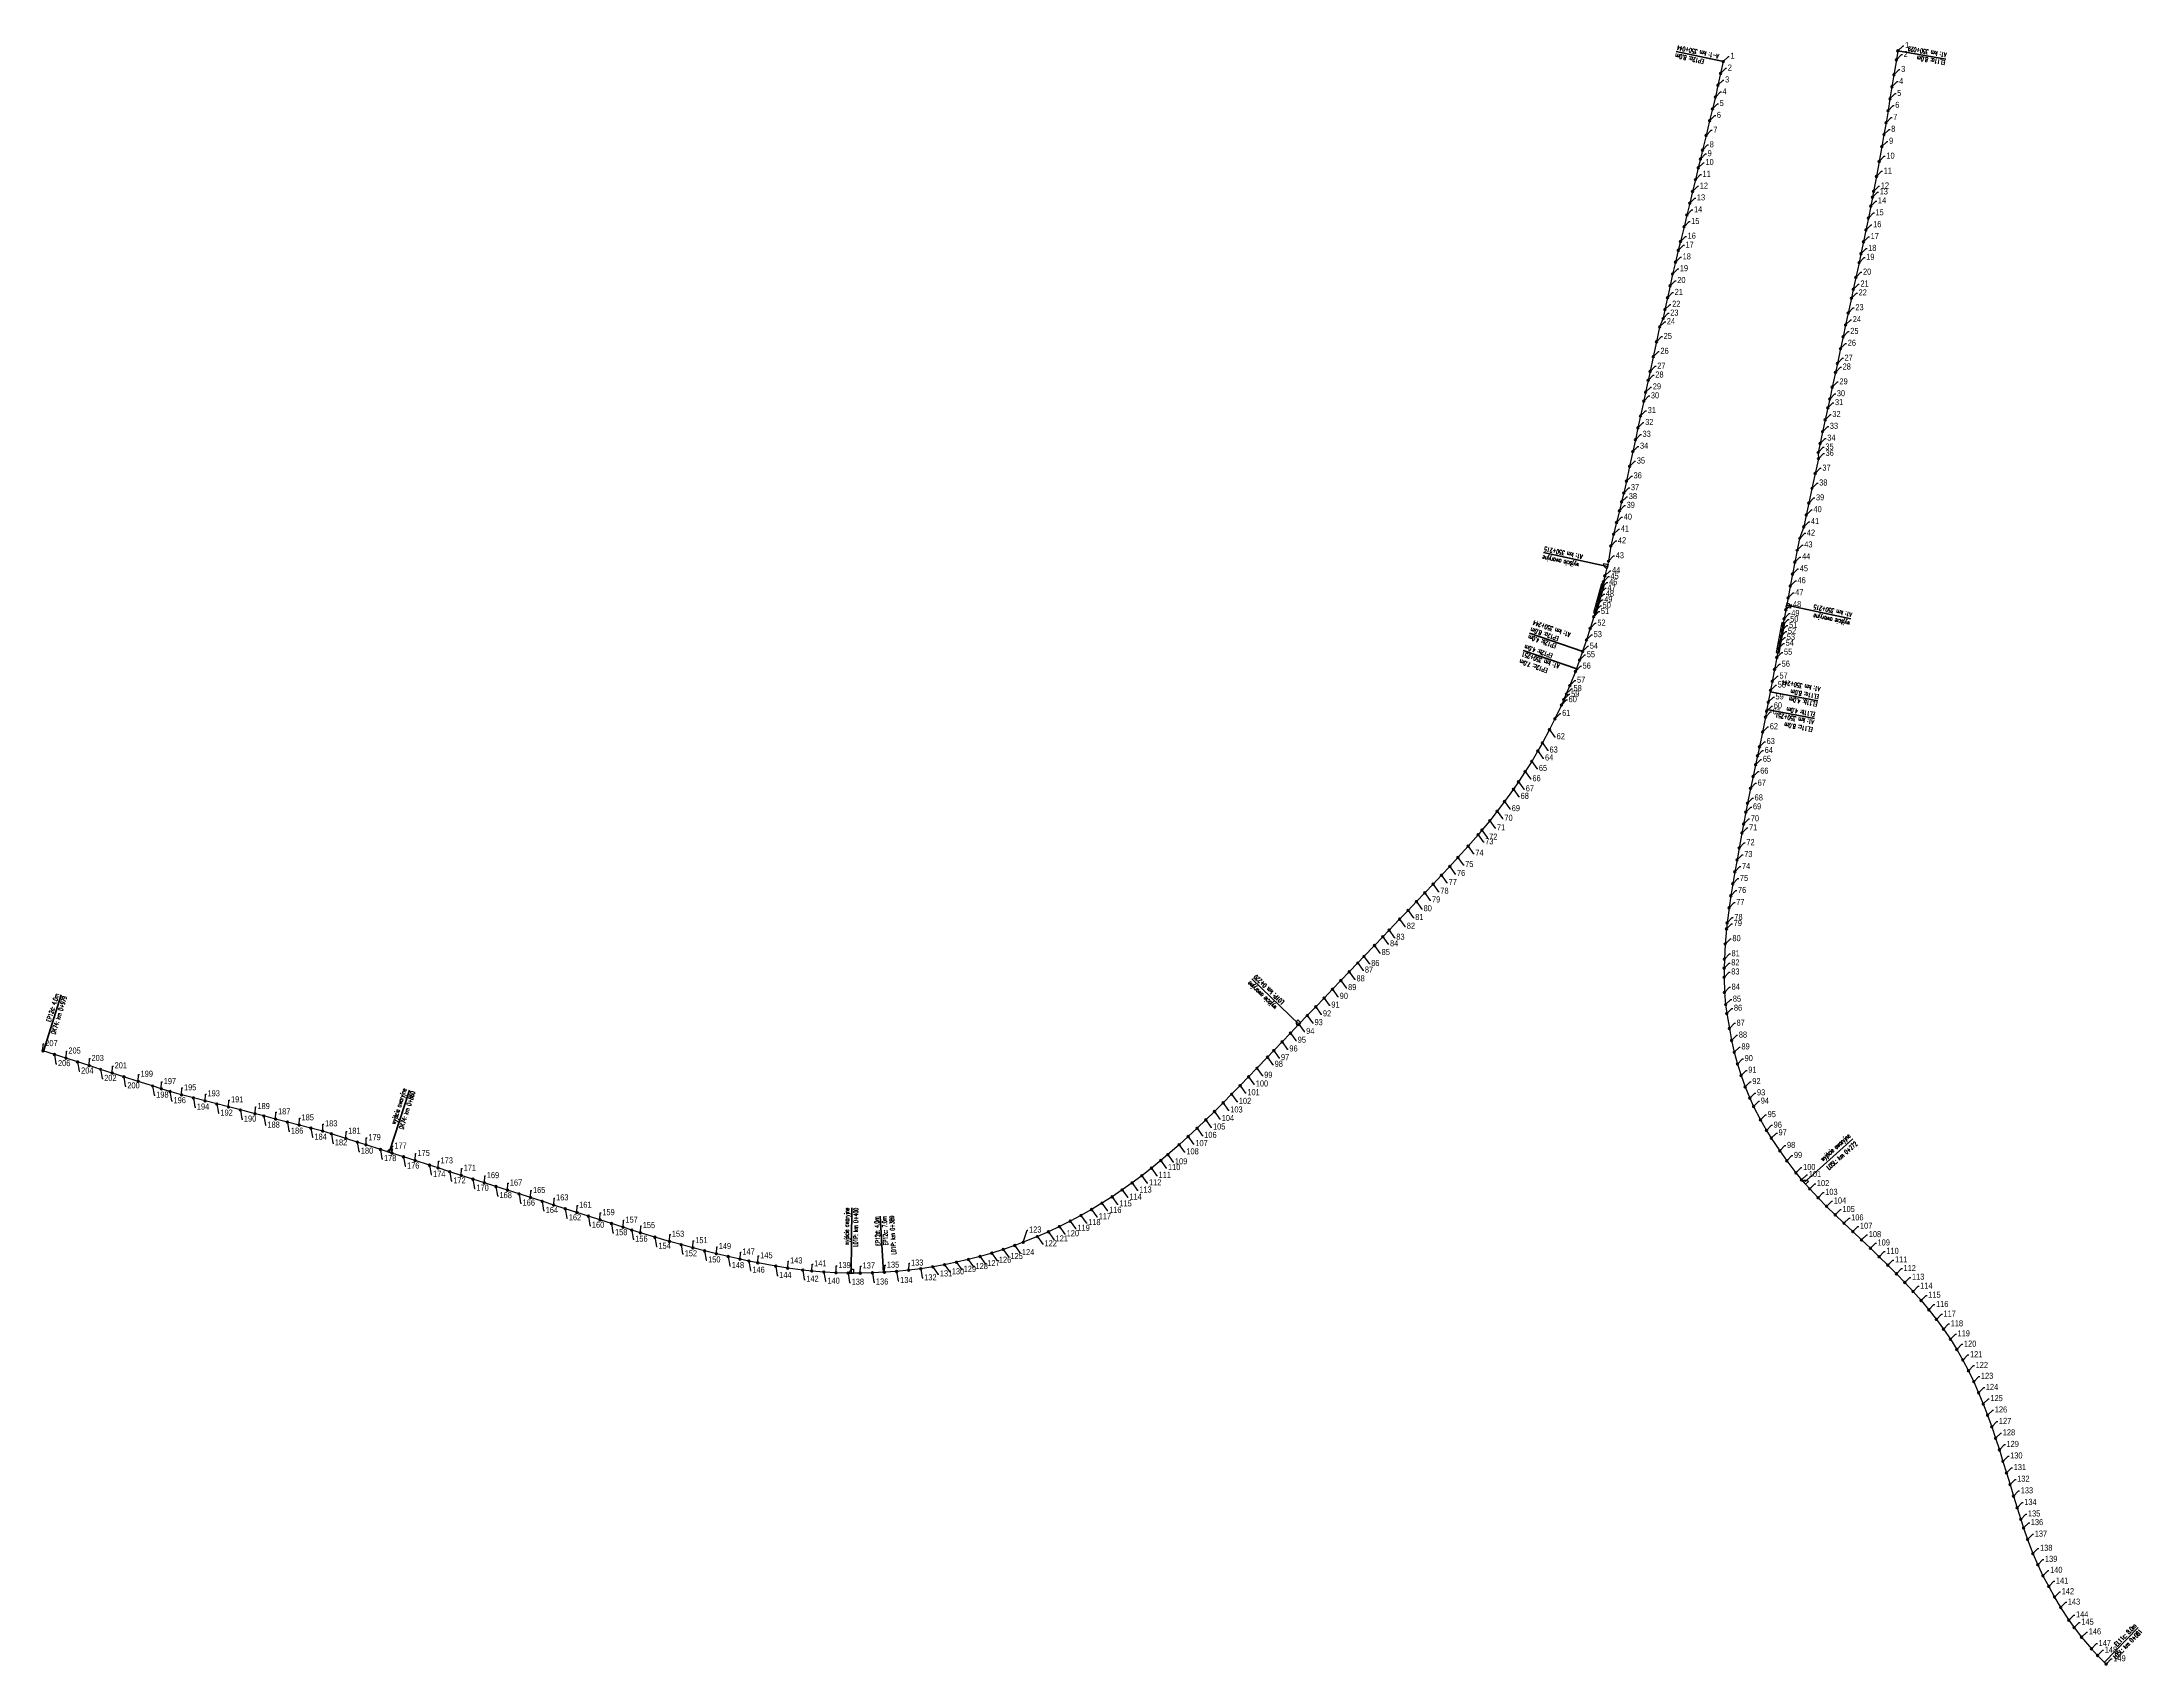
# Model space of a CAD drawing. Header units: metres. Extents: x 7402779 to 7405920, y 5696902 to 5712005.
# Drawn here: x 7404539 to 7405231, y 5698105 to 5698640 of the extents above; entities that cross this region are included whole.
import ezdxf

# ---------------------------------------------------------------- set-up
doc = ezdxf.new("R2010")
doc.units = ezdxf.units.M
for name, color, linetype in [('Drzwi ewakuacyjne', 100, 'Continuous'), ('Drzwi ewakuacyjne_opis', 7, 'Continuous'), ('Ekran_akustyczny', 100, 'Continuous'), ('Ekran_akustyczny_4m_opis', 7, 'Continuous'), ('Ekran_akustyczny_7m_opis', 7, 'Continuous'), ('Ekran_akustyczny_8m_opis', 7, 'Continuous'), ('Ekran_akustyczny_pale', 100, 'Continuous'), ('Ekran_akustyczny_pale_opis', 1, 'Continuous'), ('om_konstrukcja', 7, 'Continuous')]:
    doc.layers.add(name, color=color, linetype=linetype)
doc.styles.add('CDMSTYLE', font='CDMSIMPL', dxfattribs={"width": 0.8, "bigfont": 'CDMBIGPL'})
doc.styles.add('simplex 0.60', font='simplex.shx', dxfattribs={"width": 0.6})
doc.dimstyles.new('CDM-ME200MM', dxfattribs={"dimscale": 0.2, "dimtxt": 2.5, "dimasz": 1.5, "dimexe": 1.5, "dimexo": 5, "dimgap": 0.5, "dimtad": 1, "dimdec": 0, "dimlfac": 1000, "dimrnd": 1, "dimzin": 9, "dimtxsty": 'CDMSTYLE', "dimblk": 'OBLIQUE', "dimcen": 2.5, "dimdle": 1.5, "dimclrd": 9, "dimclre": 9, "dimadec": 1, "dimazin": 2, "dimtfac": 1, "dimtdec": 0, "dimtix": 1, "dimtmove": 2, "dimatfit": 3, "dimldrblk": 'NONE', "dimfxl": 1, "dimtvp": 1, "dimtolj": 1, "dimtzin": 0, "dimlwd": 25, "dimlwe": 25, "dimarcsym": 0})

msp = doc.modelspace()

# ---------------------------------------------------------------- texts
at = {"layer": 'Drzwi ewakuacyjne_opis', "lineweight": 100, "char_height": 1.5, "style": 'simplex 0.60'}
for s, insert, attachment_point, rotation in [('A1: km 350+215', (7405033.98, 5698473.41), 9, 167.84659), ('wyjście awaryjne', (7405033.45, 5698470.98), 9, 167.84659), ('A1: km 350+215', (7405135.39, 5698451.58), 7, 167.8466), ('wyjście awaryjne', (7405134.86, 5698449.14), 7, 167.8466), ('wyjście awaryjne', (7404937.15, 5698330.53), 9, 136.17424), ('L01P: km 0+220', (7404938.88, 5698332.33), 9, 136.17424), ('wyjście awaryjne', (7404659.22, 5698294.33), 9, 72.22436), ('DK74: km 0+860', (7404661.59, 5698293.57), 9, 72.22436), ('wyjście awaryjne', (7405135.24, 5698278.52), 9, 41.84949), ('L05L: km 0+272', (7405137.23, 5698276.29), 9, 41.84949), ('wyjście awaryjne', (7404805.15, 5698255.41), 9, 89.37044), ('L01P: km 0+400', (7404807.64, 5698255.38), 9, 89.37044)]:
    msp.add_mtext(s, dxfattribs=dict(at, insert=insert, attachment_point=attachment_point, rotation=rotation))
at = {"layer": 'Drzwi ewakuacyjne_opis', "lineweight": -3, "insert": (7405033.98, 5698473.41), "char_height": 1.5, "attachment_point": 9, "rotation": 167.84659, "style": 'simplex 0.60'}
msp.add_mtext('A1: km 350+215', dxfattribs=at)
at = {"layer": 'Ekran_akustyczny_4m_opis', "lineweight": 100, "char_height": 1.5, "style": 'simplex 0.60'}
for s, insert, attachment_point, rotation in [('EP12b: 4.0m', (7405028.79, 5698444.35), 9, 161.16176), ('EP12b: 4.0m', (7405027.58, 5698441.11), 9, 161.16176), ('EL11b: 4.0m', (7405123.19, 5698418.72), 7, 169.27869), ('EL11b: 4.0m', (7405124.01, 5698422.1), 7, 169.27869), ('EP12d: 4.0m', (7404544.21, 5698325.74), 9, 72.64598), ('DK74: km 0+979', (7404546.77, 5698324.94), 9, 72.64598), ('EP12d: 4.0m', (7404814.39, 5698252.58), 9, 93.31612)]:
    msp.add_mtext(s, dxfattribs=dict(at, insert=insert, attachment_point=attachment_point, rotation=rotation))
at = {"layer": 'Ekran_akustyczny_7m_opis', "lineweight": 100, "char_height": 1.5, "attachment_point": 9, "style": 'simplex 0.60'}
for s, insert, rotation in [('A1: km 350+251', (7405026.76, 5698438.7), 161.16176), ('EP12c: 7.0m', (7405025.98, 5698436.28), 161.16176), ('EP12c: 7.0m', (7404816.94, 5698252.69), 93.31612), ('L01P: km 0+389', (7404819.4, 5698252.87), 93.31612)]:
    msp.add_mtext(s, dxfattribs=dict(at, insert=insert, rotation=rotation))
at = {"layer": 'Ekran_akustyczny_8m_opis', "lineweight": 100, "char_height": 1.5, "style": 'simplex 0.60'}
for s, insert, attachment_point, rotation in [('A-1: km 350+044', (7405077.75, 5698638.67), 9, 167.84659), ('A-1: km 350+044', (7405077.75, 5698638.67), 9, 167.84659), ('EP12a: 8.0m', (7405077.18, 5698636.02), 9, 167.84659), ('EP12a: 8.0m', (7405077.18, 5698636.02), 9, 167.84659), ('A1: km 350+029', (7405166.56, 5698636.14), 7, 170.2345), ('EL11a: 8.0m', (7405166.13, 5698633.65), 7, 170.2345), ('EP12a: 8.0m', (7405029.61, 5698446.76), 9, 161.16176), ('A1: km 350+244', (7405030.41, 5698449.1), 9, 161.16176), ('A1: km 350+244', (7405124.95, 5698427.06), 7, 169.27869), ('EL11a: 8.0m', (7405124.48, 5698424.58), 7, 169.27869), ('A1: km 350+251', (7405122.89, 5698416.2), 7, 169.27869), ('EL11c: 8.0m', (7405122.42, 5698413.72), 7, 169.27869), ('EL11c: 8.0m', (7405229.3, 5698117.39), 9, 45.68434), ('L05L: km 0+081', (7405231.18, 5698115.55), 9, 45.68434)]:
    msp.add_mtext(s, dxfattribs=dict(at, insert=insert, attachment_point=attachment_point, rotation=rotation))
at = {"layer": 'Ekran_akustyczny_pale_opis', "color": 1, "lineweight": 100, "char_height": 2, "attachment_point": 4, "style": 'CDMSTYLE'}
for s, insert in [('1', (7405152.81, 5698638.74)), ('2', (7405094.35, 5698631.31)), ('1', (7405095.23, 5698635.21)), ('3', (7405151.51, 5698630.85)), ('2', (7405152.32, 5698635.78)), ('4', (7405092.62, 5698623.49)), ('3', (7405093.48, 5698627.4)), ('4', (7405150.86, 5698626.9)), ('5', (7405091.68, 5698619.61)), ('6', (7405149.56, 5698619.01)), ('5', (7405150.21, 5698622.95)), ('7', (7405089.57, 5698610.86)), ('6', (7405090.74, 5698615.72)), ('8', (7405148.23, 5698611.12)), ('7', (7405148.9, 5698615.06)), ('9', (7405087.69, 5698603.08)), ('8', (7405088.4, 5698606)), ('9', (7405147.54, 5698607.18)), ('11', (7405086.05, 5698596.28)), ('10', (7405086.99, 5698600.16)), ('11', (7405145.75, 5698597.34)), ('10', (7405146.65, 5698602.26)), ('12', (7405085.11, 5698592.39)), ('13', (7405144.43, 5698590.47)), ('12', (7405144.81, 5698592.43)), ('14', (7405083.23, 5698584.61)), ('13', (7405084.17, 5698588.5)), ('15', (7405143.07, 5698583.6)), ('14', (7405143.86, 5698587.52)), ('16', (7405081.11, 5698575.86)), ('15', (7405082.29, 5698580.72)), ('17', (7405141.46, 5698575.76)), ('16', (7405142.28, 5698579.68)), ('18', (7405079.47, 5698569.06)), ('17', (7405080.41, 5698572.95)), ('19', (7405140, 5698568.92)), ('18', (7405140.64, 5698571.85)), ('20', (7405077.7, 5698561.26)), ('19', (7405078.54, 5698565.17)), ('20', (7405138.95, 5698564.03)), ('21', (7405076.85, 5698557.35)), ('22', (7405137.48, 5698557.18)), ('21', (7405138.11, 5698560.12)), ('24', (7405074.26, 5698547.71)), ('23', (7405075.38, 5698550.51)), ('22', (7405076.01, 5698553.44)), ('24', (7405135.58, 5698548.39)), ('23', (7405136.43, 5698552.3)), ('25', (7405073.21, 5698542.81)), ('26', (7405133.9, 5698540.57)), ('25', (7405134.74, 5698544.48)), ('26', (7405072.15, 5698537.92)), ('27', (7405132.85, 5698535.68)), ('28', (7405070.47, 5698530.1)), ('27', (7405071.1, 5698533.03)), ('29', (7405131.16, 5698527.86)), ('28', (7405132.22, 5698532.75)), ('30', (7405069, 5698523.26)), ('29', (7405069.63, 5698526.19)), ('31', (7405129.69, 5698521.01)), ('30', (7405130.32, 5698523.95)), ('32', (7405067.1, 5698514.46)), ('31', (7405067.94, 5698518.37)), ('33', (7405128, 5698513.19)), ('32', (7405128.85, 5698517.1)), ('34', (7405065.42, 5698506.64)), ('33', (7405066.26, 5698510.55)), ('35', (7405126.53, 5698506.35)), ('34', (7405127.16, 5698509.28)), ('35', (7405064.36, 5698501.75)), ('37', (7405125.55, 5698499.4)), ('36', (7405126.6, 5698504.29)), ('37', (7405062.41, 5698492.96)), ('36', (7405063.3, 5698496.86)), ('38', (7405124.49, 5698494.51)), ('39', (7405061, 5698487.13)), ('38', (7405061.72, 5698490.04)), ('40', (7405122.6, 5698485.72)), ('39', (7405123.44, 5698489.63)), ('41', (7405059.08, 5698479.36)), ('40', (7405060.04, 5698483.25)), ('42', (7405120.43, 5698478)), ('41', (7405121.76, 5698481.81)), ('42', (7405058.12, 5698475.48)), ('43', (7405119.58, 5698474.09)), ('44', (7405056.2, 5698465.66)), ('43', (7405057.4, 5698470.51)), ('45', (7405118.08, 5698466.23)), ('44', (7405118.83, 5698470.16)), ('48', (7405054.13, 5698457.93)), ('47', (7405054.68, 5698459.85)), ('46', (7405055.2, 5698461.78)), ('45', (7405055.7, 5698463.72)), ('47', (7405116.6, 5698458.37)), ('46', (7405117.34, 5698462.3)), ('51', (7405052.51, 5698452.15)), ('50', (7405053.08, 5698454.07)), ('49', (7405053.62, 5698455.99)), ('49', (7405115.29, 5698451.49)), ('48', (7405115.85, 5698454.44)), ('53', (7405050.13, 5698444.51)), ('52', (7405051.35, 5698448.32)), ('53', (7405113.81, 5698443.63)), ('52', (7405114.18, 5698445.6)), ('51', (7405114.55, 5698447.56)), ('50', (7405114.92, 5698449.53)), ('55', (7405047.86, 5698437.89)), ('54', (7405048.86, 5698440.72)), ('55', (7405112.88, 5698438.72)), ('54', (7405113.43, 5698441.67)), ('57', (7405044.64, 5698429.49)), ('56', (7405046.48, 5698434.14)), ('57', (7405111.39, 5698430.86)), ('56', (7405112.13, 5698434.79)), ('60', (7405041.87, 5698423.06)), ('59', (7405042.68, 5698424.89)), ('58', (7405043.49, 5698426.72)), ('59', (7405110.08, 5698423.98)), ('58', (7405110.83, 5698427.91)), ('61', (7405039.74, 5698418.54)), ('61', (7405109.15, 5698419.07)), ('60', (7405109.53, 5698421.03)), ('62', (7405037.94, 5698410.86)), ('63', (7405107.16, 5698409.27)), ('62', (7405108.2, 5698414.16)), ('64', (7405034.1, 5698403.85)), ('63', (7405035.58, 5698406.46)), ('65', (7405105.9, 5698403.41)), ('64', (7405106.53, 5698406.34)), ('66', (7405029.94, 5698397.01)), ('65', (7405032.06, 5698400.4)), ('67', (7405104.22, 5698395.58)), ('66', (7405105.05, 5698399.5)), ('68', (7405026.05, 5698391.2)), ('67', (7405027.74, 5698393.67)), ('68', (7405103.22, 5698390.68)), ('70', (7405020.7, 5698383.96)), ('69', (7405023.12, 5698387.14)), ('70', (7405101.94, 5698383.8)), ('69', (7405102.66, 5698387.74)), ('73', (7405014.38, 5698376.21)), ('72', (7405015.67, 5698377.74)), ('71', (7405018.22, 5698380.82)), ('72', (7405100.49, 5698375.94)), ('71', (7405101.39, 5698380.85)), ('75', (7405007.76, 5698368.71)), ('74', (7405011.1, 5698372.44)), ('74', (7405099.04, 5698368.07)), ('73', (7405099.77, 5698372)), ('77', (7405002.33, 5698362.84)), ('76', (7405005.06, 5698365.77)), ('76', (7405097.71, 5698360.18)), ('75', (7405098.35, 5698364.13)), ('80', (7404994.06, 5698354.15)), ('79', (7404996.82, 5698357.04)), ('78', (7404999.58, 5698359.93)), ('77', (7405097.14, 5698356.22)), ('82', (7404988.52, 5698348.37)), ('81', (7404991.29, 5698351.26)), ('79', (7405096.31, 5698349.27)), ('78', (7405096.52, 5698351.26)), ('85', (7404980.22, 5698339.7)), ('84', (7404982.99, 5698342.59)), ('83', (7404985.07, 5698344.76)), ('80', (7405095.88, 5698344.29)), ('87', (7404974.69, 5698333.92)), ('86', (7404976.77, 5698336.09)), ('82', (7405095.51, 5698336.3)), ('83', (7405095.5, 5698333.3)), ('81', (7405095.59, 5698339.3)), ('89', (7404969.16, 5698328.15)), ('88', (7404971.93, 5698331.03)), ('84', (7405095.61, 5698328.3)), ('92', (7404960.86, 5698319.48)), ('91', (7404963.63, 5698322.37)), ('90', (7404966.39, 5698325.26)), ('85', (7405096.02, 5698324.32)), ('86', (7405096.38, 5698321.35)), ('94', (7404955.33, 5698313.7)), ('93', (7404958.09, 5698316.59)), ('87', (7405097.24, 5698316.42)), ('88', (7405097.99, 5698312.49)), ('207', (7404539.59, 5698309.67)), ('205', (7404547.21, 5698307.23)), ('203', (7404554.83, 5698304.78)), ('97', (7404947.03, 5698305.03)), ('96', (7404949.8, 5698307.92)), ('95', (7404952.56, 5698310.81)), ('89', (7405098.86, 5698308.59)), ('206', (7404543.78, 5698303.08)), ('204', (7404551.4, 5698300.64)), ('202', (7404559.02, 5698298.2)), ('201', (7404562.45, 5698302.34)), ('199', (7404571.02, 5698299.59)), ('99', (7404941.49, 5698299.25)), ('98', (7404944.95, 5698302.86)), ('90', (7405099.9, 5698304.73)), ('91', (7405101.1, 5698300.91)), ('200', (7404566.64, 5698295.75)), ('198', (7404576.16, 5698292.7)), ('197', (7404578.64, 5698297.15)), ('195', (7404585.33, 5698295.11)), ('193', (7404593.08, 5698293.13)), ('191', (7404600.83, 5698291.14)), ('101', (7404935.94, 5698293.5)), ('100', (7404938.72, 5698296.37)), ('92', (7405102.46, 5698297.15)), ('93', (7405103.99, 5698293.45)), ('196', (7404581.87, 5698290.87)), ('194', (7404589.58, 5698288.75)), ('192', (7404597.33, 5698286.77)), ('190', (7404605.09, 5698284.79)), ('189', (7404609.55, 5698288.92)), ('187', (7404616.33, 5698287.18)), ('185', (7404624.08, 5698285.2)), ('104', (7404927.49, 5698284.98)), ('103', (7404930.32, 5698287.8)), ('102', (7404933.14, 5698290.64)), ('94', (7405105.23, 5698290.72)), ('95', (7405107.5, 5698286.27)), ('188', (7404612.84, 5698282.81)), ('186', (7404620.59, 5698280.82)), ('184', (7404628.34, 5698278.84)), ('183', (7404631.83, 5698283.22)), ('181', (7404639.46, 5698280.8)), ('179', (7404646.12, 5698278.67)), ('106', (7404921.73, 5698279.43)), ('105', (7404924.62, 5698282.19)), ('96', (7405109.49, 5698282.8)), ('97', (7405111.08, 5698280.26)), ('182', (7404635.08, 5698276.96)), ('180', (7404643.65, 5698274.22)), ('178', (7404651.27, 5698271.77)), ('177', (7404654.69, 5698275.92)), ('175', (7404662.31, 5698273.48)), ('173', (7404669.93, 5698271.03)), ('109', (7404912.07, 5698270.73)), ('108', (7404915.83, 5698274.02)), ('107', (7404918.8, 5698276.7)), ('98', (7405113.88, 5698276.11)), ('99', (7405116.16, 5698272.82)), ('176', (7404658.88, 5698269.33)), ('174', (7404667.45, 5698266.58)), ('172', (7404674.12, 5698264.45)), ('171', (7404677.55, 5698268.59)), ('169', (7404685.17, 5698266.15)), ('167', (7404692.78, 5698263.71)), ('112', (7404903.52, 5698263.81)), ('111', (7404906.67, 5698266.27)), ('110', (7404909.77, 5698268.8)), ('100', (7405119.19, 5698268.85)), ('101', (7405121.05, 5698266.5)), ('102', (7405123.73, 5698263.53)), ('170', (7404681.74, 5698262)), ('168', (7404689.36, 5698259.56)), ('166', (7404696.97, 5698257.12)), ('165', (7404700.4, 5698261.26)), ('163', (7404708.02, 5698258.82)), ('161', (7404715.64, 5698256.38)), ('115', (7404893.75, 5698256.85)), ('114', (7404897.06, 5698259.09)), ('113', (7404900.32, 5698261.41)), ('103', (7405126.49, 5698260.64)), ('104', (7405129.31, 5698257.79)), ('164', (7404704.59, 5698254.68)), ('162', (7404712.21, 5698252.23)), ('160', (7404719.83, 5698249.79)), ('159', (7404723.26, 5698253.94)), ('157', (7404730.87, 5698251.49)), ('155', (7404736.59, 5698249.68)), ('118', (7404883.46, 5698250.67)), ('117', (7404886.94, 5698252.64)), ('116', (7404890.37, 5698254.7)), ('105', (7405132.16, 5698254.99)), ('106', (7405135.04, 5698252.22)), ('107', (7405137.94, 5698249.46)), ('158', (7404727.45, 5698247.35)), ('156', (7404734.11, 5698245.21)), ('154', (7404741.76, 5698242.86)), ('153', (7404746.18, 5698246.83)), ('151', (7404753.9, 5698244.72)), ('149', (7404761.65, 5698242.77)), ('123', (7404863.97, 5698248.23)), ('122', (7404869.07, 5698243.71)), ('121', (7404872.73, 5698245.31)), ('120', (7404876.36, 5698247)), ('119', (7404879.93, 5698248.79)), ('108', (7405140.84, 5698246.71)), ('109', (7405143.74, 5698243.95)), ('152', (7404750.41, 5698240.39)), ('150', (7404758.15, 5698238.36)), ('148', (7404765.93, 5698236.49)), ('147', (7404769.45, 5698240.98)), ('145', (7404775.32, 5698239.75)), ('143', (7404785.17, 5698238.03)), ('141', (7404793.11, 5698237.07)), ('139', (7404801.09, 5698236.51)), ('137', (7404809.09, 5698236.37)), ('135', (7404817.08, 5698236.64)), ('133', (7404825.05, 5698237.33)), ('128', (7404846.31, 5698236.16)), ('127', (7404850.18, 5698237.17)), ('126', (7404854.02, 5698238.28)), ('125', (7404857.84, 5698239.49)), ('124', (7404861.62, 5698240.8)), ('110', (7405146.63, 5698241.18)), ('111', (7405149.49, 5698238.38)), ('112', (7405152.31, 5698235.55)), ('146', (7404772.76, 5698234.98)), ('144', (7404781.6, 5698233.28)), ('142', (7404790.51, 5698232.02)), ('140', (7404797.48, 5698231.37)), ('138', (7404805.47, 5698231.02)), ('136', (7404813.47, 5698231.08)), ('134', (7404821.45, 5698231.57)), ('132', (7404829.4, 5698232.46)), ('131', (7404834.56, 5698233.74)), ('130', (7404838.5, 5698234.44)), ('129', (7404842.42, 5698235.25)), ('113', (7405155.09, 5698232.67)), ('114', (7405157.8, 5698229.74)), ('115', (7405160.45, 5698226.74)), ('116', (7405163.02, 5698223.67)), ('117', (7405165.49, 5698220.53)), ('118', (7405167.86, 5698217.3)), ('119', (7405170.11, 5698213.99)), ('120', (7405172.23, 5698210.6)), ('121', (7405174.22, 5698207.13)), ('122', (7405176.08, 5698203.59)), ('123', (7405177.82, 5698199.99)), ('124', (7405179.44, 5698196.34)), ('125', (7405180.96, 5698192.64)), ('126', (7405182.4, 5698188.9)), ('127', (7405183.75, 5698185.14)), ('128', (7405185.03, 5698181.35)), ('129', (7405186.27, 5698177.54)), ('130', (7405187.46, 5698173.73)), ('131', (7405188.63, 5698169.9)), ('132', (7405189.78, 5698166.07)), ('133', (7405190.94, 5698162.24)), ('134', (7405192.12, 5698158.42)), ('135', (7405193.33, 5698154.61)), ('136', (7405194.27, 5698151.76)), ('137', (7405195.58, 5698147.98)), ('138', (7405197.32, 5698143.29)), ('139', (7405198.94, 5698139.64)), ('140', (7405200.64, 5698136.02)), ('141', (7405202.54, 5698132.5)), ('142', (7405204.46, 5698128.99)), ('143', (7405206.48, 5698125.54)), ('144', (7405209.18, 5698121.33)), ('145', (7405210.94, 5698118.9)), ('146', (7405213.38, 5698115.73)), ('147', (7405216.63, 5698111.92)), ('148', (7405218.66, 5698109.72)), ('149', (7405221.48, 5698106.88))]:
    msp.add_mtext(s, dxfattribs=dict(at, insert=insert))

# ---------------------------------------------------------------- blocks, each defined once
blk = doc.blocks.new('Wyjście awaryjne')
at = {"layer": 'Drzwi ewakuacyjne'}
blk.add_lwpolyline([(0, 0), (-1.4, 0, 0.414214), (0, -1.4)], format="xyb", close=True, dxfattribs=at)
blk = doc.blocks.new('_None')
blk = doc.blocks.new('_OBLIQUE')
at = {"color": 0, "linetype": 'ByBlock'}
blk.add_line((-0.5, -0.5), (0.5, 0.5), dxfattribs=at)

# ---------------------------------------------------------------- linework, layer by layer
at = {"layer": 'Drzwi ewakuacyjne_opis', "lineweight": 100}
for p, q in [((7405033.54, 5698471.4), (7405054.71, 5698466.84)), ((7405134.95, 5698449.56), (7405113.79, 5698454.12)), ((7404937.45, 5698330.84), (7404953.07, 5698315.85)), ((7404659.63, 5698294.2), (7404653.02, 5698273.58)), ((7405135.61, 5698278.1), (7405119.48, 5698263.66)), ((7405135.61, 5698278.1), (7405119.48, 5698263.66)), ((7404805.58, 5698255.4), (7404805.34, 5698233.75))]:
    msp.add_line(p, q, dxfattribs=at)
at = {"layer": 'Ekran_akustyczny', "linetype": 'Continuous', "lineweight": -3}
for points in [[(7405092.86, 5698633.28), (7405091.98, 5698629.38), (7405091.11, 5698625.48), (7405090.25, 5698621.57), (7405089.31, 5698617.68), (7405088.38, 5698613.79), (7405087.2, 5698608.93), (7405086.03, 5698604.07), (7405085.32, 5698601.16), (7405084.62, 5698598.24), (7405083.68, 5698594.35), (7405082.74, 5698590.46), (7405081.8, 5698586.58), (7405080.86, 5698582.69), (7405079.92, 5698578.8), (7405078.74, 5698573.94), (7405078.04, 5698571.02), (7405077.1, 5698567.14), (7405076.17, 5698563.25), (7405075.33, 5698559.34), (7405074.48, 5698555.42), (7405073.64, 5698551.51), (7405073.01, 5698548.58), (7405071.89, 5698545.79), (7405070.84, 5698540.88), (7405069.78, 5698536), (7405068.73, 5698531.11), (7405068.1, 5698528.17), (7405067.26, 5698524.26), (7405066.62, 5698521.33), (7405065.57, 5698516.44), (7405064.73, 5698512.53), (7405063.89, 5698508.62), (7405063.05, 5698504.71), (7405061.99, 5698499.82), (7405060.93, 5698494.94), (7405060.04, 5698491.04), (7405059.35, 5698488.12), (7405058.63, 5698485.21), (7405057.67, 5698481.32), (7405056.71, 5698477.44), (7405055.75, 5698473.56), (7405055.03, 5698468.58), (7405053.83, 5698463.73), (7405053.33, 5698461.79), (7405052.83, 5698459.86), (7405052.31, 5698457.93), (7405051.76, 5698456), (7405051.25, 5698454.07), (7405050.71, 5698452.14), (7405050.14, 5698450.23), (7405048.98, 5698446.4), (7405047.76, 5698442.59), (7405046.49, 5698438.8), (7405045.49, 5698435.97), (7405044.11, 5698432.21), (7405042.27, 5698427.56), (7405041.12, 5698424.79), (7405040.31, 5698422.96), (7405039.5, 5698421.14), (7405037.37, 5698416.61), (7405035.57, 5698413.04), (7405033.21, 5698408.64), (7405031.73, 5698406.02), (7405029.69, 5698402.58), (7405027.57, 5698399.19), (7405025.38, 5698395.85), (7405023.68, 5698393.38), (7405020.75, 5698389.32), (7405018.33, 5698386.13), (7405015.85, 5698383), (7405013.3, 5698379.92), (7405012.01, 5698378.39), (7405008.73, 5698374.62), (7405005.39, 5698370.89), (7405002.69, 5698367.95), (7404999.96, 5698365.02), (7404997.21, 5698362.11), (7404994.45, 5698359.22), (7404991.69, 5698356.33), (7404988.92, 5698353.44), (7404986.15, 5698350.55), (7404982.7, 5698346.94), (7404980.62, 5698344.77), (7404977.86, 5698341.88), (7404974.4, 5698338.27), (7404972.32, 5698336.1), (7404969.56, 5698333.21), (7404966.79, 5698330.32), (7404964.02, 5698327.43), (7404961.26, 5698324.55), (7404958.49, 5698321.66), (7404955.72, 5698318.77), (7404952.96, 5698315.88), (7404950.19, 5698312.99), (7404947.42, 5698310.1), (7404944.66, 5698307.21), (7404942.58, 5698305.04), (7404939.12, 5698301.43), (7404936.35, 5698298.55), (7404933.57, 5698295.68), (7404930.77, 5698292.82), (7404927.96, 5698289.98), (7404925.12, 5698287.16), (7404922.25, 5698284.37), (7404919.36, 5698281.61), (7404916.43, 5698278.88), (7404913.46, 5698276.2), (7404909.7, 5698272.91), (7404907.4, 5698270.98), (7404904.3, 5698268.45), (7404901.15, 5698265.98), (7404897.95, 5698263.59), (7404894.69, 5698261.27), (7404891.38, 5698259.03), (7404888, 5698256.88), (7404884.57, 5698254.82), (7404881.09, 5698252.85), (7404877.56, 5698250.97), (7404873.99, 5698249.18), (7404870.36, 5698247.49), (7404866.7, 5698245.89), (7404862.06, 5698244.01), (7404859.25, 5698242.98), (7404855.47, 5698241.67), (7404851.65, 5698240.46), (7404847.81, 5698239.35), (7404843.94, 5698238.34), (7404840.04, 5698237.43), (7404836.13, 5698236.62), (7404832.19, 5698235.91), (7404828.24, 5698235.31), (7404824.27, 5698234.81), (7404820.29, 5698234.41), (7404816.3, 5698234.12), (7404812.3, 5698233.93), (7404808.3, 5698233.85), (7404804.3, 5698233.87), (7404800.31, 5698233.99), (7404796.31, 5698234.22), (7404792.33, 5698234.55), (7404789.34, 5698234.87), (7404784.39, 5698235.51), (7404780.43, 5698236.13), (7404774.54, 5698237.23), (7404771.6, 5698237.83), (7404768.66, 5698238.46), (7404764.76, 5698239.34), (7404760.87, 5698240.25), (7404756.98, 5698241.21), (7404753.11, 5698242.2), (7404749.25, 5698243.24), (7404745.39, 5698244.31), (7404740.59, 5698245.71), (7404735.81, 5698247.16), (7404732.95, 5698248.06), (7404730.09, 5698248.98), (7404726.28, 5698250.2), (7404722.47, 5698251.42), (7404718.66, 5698252.64), (7404714.85, 5698253.86), (7404711.04, 5698255.08), (7404707.23, 5698256.3), (7404703.42, 5698257.53), (7404699.62, 5698258.75), (7404695.81, 5698259.97), (7404692, 5698261.19), (7404688.19, 5698262.41), (7404684.38, 5698263.63), (7404680.57, 5698264.85), (7404676.76, 5698266.07), (7404672.95, 5698267.29), (7404669.14, 5698268.52), (7404666.29, 5698269.43), (7404661.53, 5698270.96), (7404657.72, 5698272.18), (7404653.91, 5698273.4), (7404650.1, 5698274.62), (7404645.34, 5698276.15), (7404642.48, 5698277.06), (7404638.67, 5698278.29), (7404633.91, 5698279.81), (7404631.05, 5698280.7), (7404627.17, 5698281.69), (7404623.29, 5698282.68), (7404619.42, 5698283.67), (7404615.54, 5698284.66), (7404611.67, 5698285.66), (7404608.76, 5698286.4), (7404603.92, 5698287.64), (7404600.04, 5698288.63), (7404596.17, 5698289.62), (7404592.29, 5698290.61), (7404588.42, 5698291.6), (7404584.54, 5698292.59), (7404580.71, 5698293.72), (7404577.85, 5698294.63), (7404574.99, 5698295.55), (7404570.23, 5698297.08), (7404565.47, 5698298.6), (7404561.66, 5698299.82), (7404557.85, 5698301.04), (7404554.04, 5698302.27), (7404550.23, 5698303.49), (7404546.42, 5698304.71), (7404542.62, 5698305.93), (7404538.81, 5698307.15)], [(7405150.44, 5698636.82), (7405149.95, 5698633.86), (7405149.14, 5698628.92), (7405148.49, 5698624.98), (7405147.84, 5698621.03), (7405147.19, 5698617.08), (7405146.53, 5698613.14), (7405145.86, 5698609.2), (7405145.17, 5698605.25), (7405144.28, 5698600.33), (7405143.38, 5698595.42), (7405142.44, 5698590.5), (7405142.06, 5698588.54), (7405141.49, 5698585.6), (7405140.71, 5698581.67), (7405139.91, 5698577.75), (7405139.09, 5698573.84), (7405138.26, 5698569.92), (7405137.63, 5698566.99), (7405136.58, 5698562.1), (7405135.74, 5698558.19), (7405135.11, 5698555.26), (7405134.06, 5698550.37), (7405133.21, 5698546.46), (7405132.37, 5698542.55), (7405131.53, 5698538.64), (7405130.48, 5698533.75), (7405129.84, 5698530.82), (7405128.79, 5698525.93), (7405127.95, 5698522.02), (7405127.32, 5698519.09), (7405126.48, 5698515.18), (7405125.63, 5698511.27), (7405124.79, 5698507.36), (7405124.16, 5698504.43), (7405124.23, 5698502.37), (7405123.18, 5698497.48), (7405122.12, 5698492.59), (7405121.07, 5698487.7), (7405120.23, 5698483.79), (7405119.39, 5698479.88), (7405118.05, 5698476.08), (7405117.21, 5698472.17), (7405116.46, 5698468.24), (7405115.71, 5698464.31), (7405114.97, 5698460.38), (7405114.23, 5698456.45), (7405113.48, 5698452.52), (7405112.92, 5698449.57), (7405112.55, 5698447.6), (7405112.18, 5698445.64), (7405111.81, 5698443.67), (7405111.43, 5698441.71), (7405111.06, 5698439.74), (7405110.5, 5698436.8), (7405109.76, 5698432.87), (7405109.02, 5698428.94), (7405108.46, 5698425.99), (7405107.71, 5698422.06), (7405107.16, 5698419.11), (7405106.79, 5698417.14), (7405105.83, 5698412.24), (7405104.79, 5698407.35), (7405104.16, 5698404.41), (7405103.53, 5698401.48), (7405102.68, 5698397.57), (7405101.85, 5698393.66), (7405100.85, 5698388.76), (7405100.29, 5698385.81), (7405099.57, 5698381.88), (7405099.02, 5698378.93), (7405098.12, 5698374.01), (7405097.4, 5698370.08), (7405096.67, 5698366.14), (7405095.98, 5698362.2), (7405095.34, 5698358.25), (7405094.77, 5698354.3), (7405094.15, 5698349.33), (7405093.94, 5698347.34), (7405093.51, 5698342.36), (7405093.22, 5698337.37), (7405093.14, 5698334.37), (7405093.13, 5698331.37), (7405093.24, 5698326.38), (7405093.65, 5698322.4), (7405094.01, 5698319.42), (7405094.87, 5698314.5), (7405095.62, 5698310.57), (7405096.49, 5698306.66), (7405097.53, 5698302.8), (7405098.73, 5698298.99), (7405100.09, 5698295.23), (7405101.62, 5698291.53), (7405102.86, 5698288.8), (7405105.13, 5698284.35), (7405107.12, 5698280.87), (7405108.71, 5698278.33), (7405111.51, 5698274.19), (7405113.79, 5698270.9), (7405116.83, 5698266.93), (7405118.68, 5698264.57), (7405121.36, 5698261.61), (7405124.12, 5698258.71), (7405126.94, 5698255.87), (7405129.79, 5698253.07), (7405132.67, 5698250.29), (7405135.57, 5698247.54), (7405138.47, 5698244.78), (7405141.37, 5698242.03), (7405144.26, 5698239.26), (7405147.12, 5698236.46), (7405149.94, 5698233.63), (7405152.72, 5698230.75), (7405155.43, 5698227.81), (7405158.08, 5698224.81), (7405160.65, 5698221.75), (7405163.12, 5698218.6), (7405165.49, 5698215.38), (7405167.74, 5698212.07), (7405169.86, 5698208.68), (7405171.85, 5698205.21), (7405173.71, 5698201.67), (7405175.45, 5698198.07), (7405177.07, 5698194.41), (7405178.59, 5698190.71), (7405180.03, 5698186.98), (7405181.38, 5698183.21), (7405182.66, 5698179.43), (7405183.9, 5698175.62), (7405185.09, 5698171.8), (7405186.26, 5698167.98), (7405187.41, 5698164.15), (7405188.57, 5698160.32), (7405189.75, 5698156.5), (7405190.96, 5698152.68), (7405191.91, 5698149.84), (7405193.21, 5698146.06), (7405194.95, 5698141.37), (7405196.57, 5698137.71), (7405198.27, 5698134.09), (7405200.17, 5698130.57), (7405202.09, 5698127.07), (7405204.11, 5698123.61), (7405206.82, 5698119.41), (7405208.57, 5698116.97), (7405211.01, 5698113.81), (7405214.25, 5698110), (7405216.29, 5698107.8), (7405219.11, 5698104.96)]]:
    msp.add_lwpolyline(points, dxfattribs=at)
at = {"layer": 'Ekran_akustyczny_4m_opis', "lineweight": 100}
for p, q in [((7405028.94, 5698444.79), (7405046.59, 5698438.77)), ((7405124.1, 5698422.55), (7405108.37, 5698425.53)), ((7404544.8, 5698325.55), (7404539, 5698306.98)), ((7404814.85, 5698252.61), (7404815.93, 5698234))]:
    msp.add_line(p, q, dxfattribs=at)
at = {"layer": 'Ekran_akustyczny_7m_opis', "lineweight": 100}
msp.add_line((7405026.91, 5698439.14), (7405044.55, 5698433.12), dxfattribs=at)
at = {"layer": 'Ekran_akustyczny_8m_opis', "lineweight": 100}
for p, q in [((7405077.31, 5698636.63), (7405092.95, 5698633.26)), ((7405077.31, 5698636.63), (7405092.95, 5698633.26)), ((7405166.21, 5698634.1), (7405150.44, 5698636.82)), ((7405122.98, 5698416.66), (7405107.26, 5698419.63)), ((7405229.7, 5698116.99), (7405218.52, 5698105.54))]:
    msp.add_line(p, q, dxfattribs=at)
at = {"layer": 'Ekran_akustyczny_pale', "lineweight": 100}
for centre in [(7405092.86, 5698633.28), (7405149.95, 5698633.86), (7405150.44, 5698636.82), (7405091.11, 5698625.48), (7405091.98, 5698629.38), (7405148.49, 5698624.98), (7405149.14, 5698628.92), (7405089.31, 5698617.68), (7405090.25, 5698621.57), (7405147.84, 5698621.03), (7405088.37, 5698613.79), (7405146.53, 5698613.14), (7405147.19, 5698617.08), (7405086.03, 5698604.07), (7405087.2, 5698608.93), (7405145.17, 5698605.25), (7405145.86, 5698609.2), (7405084.62, 5698598.24), (7405085.32, 5698601.16), (7405144.28, 5698600.33), (7405082.74, 5698590.46), (7405083.68, 5698594.35), (7405142.44, 5698590.5), (7405143.38, 5698595.42), (7405080.86, 5698582.69), (7405081.8, 5698586.58), (7405141.49, 5698585.6), (7405142.06, 5698588.54), (7405079.92, 5698578.8), (7405139.91, 5698577.75), (7405140.7, 5698581.67), (7405078.04, 5698571.02), (7405078.74, 5698573.94), (7405138.27, 5698569.92), (7405139.09, 5698573.84), (7405076.17, 5698563.25), (7405077.1, 5698567.14), (7405136.58, 5698562.1), (7405137.63, 5698566.99), (7405074.48, 5698555.43), (7405075.33, 5698559.34), (7405135.11, 5698555.26), (7405135.74, 5698558.19), (7405073.64, 5698551.51), (7405134.06, 5698550.37), (7405071.89, 5698545.79), (7405132.37, 5698542.55), (7405133.21, 5698546.46), (7405069.78, 5698535.99), (7405070.84, 5698540.88), (7405131.53, 5698538.64), (7405068.1, 5698528.17), (7405068.73, 5698531.11), (7405129.85, 5698530.82), (7405130.48, 5698533.75), (7405066.63, 5698521.33), (7405067.26, 5698524.26), (7405127.95, 5698522.02), (7405128.79, 5698525.93), (7405065.57, 5698516.44), (7405126.48, 5698515.18), (7405127.32, 5698519.09), (7405063.89, 5698508.62), (7405064.73, 5698512.53), (7405124.79, 5698507.36), (7405125.63, 5698511.27), (7405061.99, 5698499.82), (7405063.05, 5698504.71), (7405124.23, 5698502.37), (7405060.93, 5698494.94), (7405122.12, 5698492.59), (7405123.18, 5698497.48), (7405059.35, 5698488.12), (7405060.04, 5698491.04), (7405121.07, 5698487.7), (7405057.67, 5698481.32), (7405058.63, 5698485.21), (7405119.39, 5698479.88), (7405120.23, 5698483.79), (7405055.75, 5698473.56), (7405056.71, 5698477.44), (7405116.46, 5698468.24), (7405052.31, 5698457.93), (7405052.83, 5698459.86), (7405053.33, 5698461.79), (7405053.83, 5698463.73), (7405114.97, 5698460.38), (7405115.71, 5698464.31), (7405050.71, 5698452.15), (7405051.25, 5698454.07), (7405051.76, 5698456), (7405113.48, 5698452.52), (7405114.23, 5698456.45), (7405048.98, 5698446.4), (7405050.14, 5698450.23), (7405112.18, 5698445.64), (7405112.55, 5698447.6), (7405112.92, 5698449.57), (7405046.49, 5698438.8), (7405047.76, 5698442.59), (7405111.06, 5698439.74), (7405111.44, 5698441.71), (7405111.81, 5698443.67), (7405044.11, 5698432.21), (7405045.49, 5698435.97), (7405109.76, 5698432.87), (7405110.51, 5698436.8), (7405041.12, 5698424.79), (7405042.27, 5698427.56), (7405108.46, 5698425.99), (7405109.02, 5698428.94), (7405037.37, 5698416.61), (7405039.5, 5698421.14), (7405040.31, 5698422.96), (7405106.78, 5698417.15), (7405107.16, 5698419.11), (7405107.71, 5698422.06), (7405035.57, 5698413.04), (7405105.83, 5698412.24), (7405029.69, 5698402.58), (7405031.73, 5698406.02), (7405033.21, 5698408.64), (7405104.16, 5698404.41), (7405104.79, 5698407.35), (7405025.37, 5698395.85), (7405027.57, 5698399.19), (7405102.68, 5698397.57), (7405103.53, 5698401.48), (7405020.75, 5698389.32), (7405023.68, 5698393.38), (7405100.85, 5698388.76), (7405101.85, 5698393.66), (7405015.85, 5698383), (7405018.33, 5698386.13), (7405099.57, 5698381.88), (7405100.29, 5698385.81), (7405012.01, 5698378.39), (7405013.3, 5698379.92), (7405099.02, 5698378.93), (7405002.69, 5698367.95), (7405005.39, 5698370.89), (7405008.73, 5698374.62), (7405097.4, 5698370.08), (7405098.12, 5698374.01), (7404997.21, 5698362.11), (7404999.96, 5698365.02), (7405095.98, 5698362.2), (7405096.67, 5698366.14), (7404991.69, 5698356.33), (7404994.45, 5698359.22), (7405094.77, 5698354.3), (7405095.34, 5698358.25), (7404986.15, 5698350.55), (7404988.92, 5698353.44), (7405093.94, 5698347.35), (7405094.15, 5698349.33), (7404977.85, 5698341.88), (7404980.62, 5698344.77), (7404982.7, 5698346.94), (7405093.51, 5698342.36), (7404969.56, 5698333.21), (7404972.32, 5698336.1), (7404974.4, 5698338.27), (7405093.14, 5698334.37), (7405093.22, 5698337.37), (7404964.02, 5698327.43), (7404966.79, 5698330.32), (7405093.13, 5698331.37), (7405093.24, 5698326.38), (7404958.49, 5698321.66), (7404961.26, 5698324.55), (7405093.65, 5698322.4), (7405094.01, 5698319.42), (7404950.19, 5698312.99), (7404952.96, 5698315.88), (7404955.72, 5698318.77), (7405094.87, 5698314.5), (7404538.81, 5698307.15), (7404542.62, 5698305.93), (7404944.66, 5698307.21), (7404947.43, 5698310.1), (7405095.62, 5698310.57), (7405096.49, 5698306.66), (7404546.42, 5698304.71), (7404550.23, 5698303.49), (7404554.04, 5698302.27), (7404557.85, 5698301.05), (7404561.66, 5698299.82), (7404565.47, 5698298.6), (7404939.12, 5698301.43), (7404942.58, 5698305.04), (7405097.53, 5698302.8), (7405098.73, 5698298.99), (7404570.23, 5698297.08), (7404574.99, 5698295.55), (7404577.85, 5698294.63), (7404580.71, 5698293.72), (7404584.54, 5698292.59), (7404930.77, 5698292.82), (7404933.57, 5698295.68), (7404936.35, 5698298.55), (7405100.09, 5698295.23), (7404588.42, 5698291.6), (7404592.29, 5698290.61), (7404596.17, 5698289.62), (7404600.04, 5698288.63), (7404603.92, 5698287.64), (7404608.76, 5698286.4), (7404611.67, 5698285.65), (7404925.12, 5698287.16), (7404927.95, 5698289.98), (7405101.62, 5698291.53), (7405102.86, 5698288.8), (7404615.54, 5698284.66), (7404619.42, 5698283.67), (7404623.3, 5698282.68), (7404627.17, 5698281.69), (7404631.05, 5698280.7), (7404633.91, 5698279.81), (7404638.67, 5698278.29), (7404916.43, 5698278.88), (7404919.36, 5698281.61), (7404922.25, 5698284.37), (7405105.13, 5698284.35), (7405107.12, 5698280.87), (7405108.71, 5698278.33), (7404642.48, 5698277.06), (7404645.34, 5698276.15), (7404650.1, 5698274.62), (7404653.91, 5698273.4), (7404657.72, 5698272.18), (7404661.53, 5698270.96), (7404907.4, 5698270.98), (7404909.7, 5698272.91), (7404913.46, 5698276.2), (7405111.51, 5698274.19), (7405113.79, 5698270.9), (7404666.29, 5698269.43), (7404669.14, 5698268.52), (7404672.95, 5698267.29), (7404676.76, 5698266.07), (7404680.57, 5698264.85), (7404901.15, 5698265.98), (7404904.3, 5698268.45), (7405116.82, 5698266.93), (7405118.68, 5698264.57), (7404684.38, 5698263.63), (7404688.19, 5698262.41), (7404692, 5698261.19), (7404695.81, 5698259.97), (7404699.62, 5698258.75), (7404703.43, 5698257.53), (7404891.38, 5698259.03), (7404894.69, 5698261.27), (7404897.95, 5698263.59), (7405121.36, 5698261.61), (7405124.12, 5698258.71), (7404707.23, 5698256.3), (7404711.04, 5698255.08), (7404714.85, 5698253.86), (7404718.66, 5698252.64), (7404722.47, 5698251.42), (7404726.28, 5698250.2), (7404877.56, 5698250.97), (7404881.09, 5698252.85), (7404884.57, 5698254.82), (7404888, 5698256.88), (7405126.94, 5698255.87), (7405129.79, 5698253.07), (7405132.67, 5698250.29), (7404730.09, 5698248.98), (7404732.95, 5698248.06), (7404735.81, 5698247.16), (7404740.59, 5698245.7), (7404745.39, 5698244.31), (7404749.25, 5698243.24), (7404862.06, 5698244.01), (7404866.7, 5698245.89), (7404870.36, 5698247.49), (7404873.99, 5698249.18), (7405135.57, 5698247.53), (7405138.47, 5698244.78), (7404753.11, 5698242.2), (7404756.98, 5698241.21), (7404760.87, 5698240.25), (7404764.76, 5698239.34), (7404768.66, 5698238.46), (7404771.6, 5698237.83), (7404774.54, 5698237.23), (7404836.13, 5698236.62), (7404840.05, 5698237.43), (7404843.94, 5698238.34), (7404847.81, 5698239.35), (7404851.65, 5698240.46), (7404855.47, 5698241.67), (7404859.25, 5698242.98), (7405141.37, 5698242.03), (7405144.26, 5698239.26), (7405147.12, 5698236.46), (7404780.43, 5698236.13), (7404784.39, 5698235.51), (7404789.34, 5698234.87), (7404792.33, 5698234.55), (7404796.31, 5698234.22), (7404800.31, 5698233.99), (7404804.3, 5698233.87), (7404808.3, 5698233.85), (7404812.3, 5698233.93), (7404816.3, 5698234.12), (7404820.29, 5698234.41), (7404824.27, 5698234.81), (7404828.24, 5698235.31), (7404832.19, 5698235.91), (7405149.94, 5698233.63), (7405152.72, 5698230.75), (7405155.43, 5698227.81), (7405158.08, 5698224.81), (7405160.65, 5698221.75), (7405163.12, 5698218.6), (7405165.49, 5698215.38), (7405167.74, 5698212.07), (7405169.86, 5698208.68), (7405171.85, 5698205.21), (7405173.71, 5698201.67), (7405175.45, 5698198.07), (7405177.07, 5698194.41), (7405178.59, 5698190.71), (7405180.03, 5698186.98), (7405181.38, 5698183.21), (7405182.66, 5698179.43), (7405183.9, 5698175.62), (7405185.09, 5698171.8), (7405186.26, 5698167.98), (7405187.41, 5698164.15), (7405188.57, 5698160.32), (7405189.75, 5698156.5), (7405190.96, 5698152.68), (7405191.9, 5698149.84), (7405193.21, 5698146.06), (7405194.95, 5698141.37), (7405196.57, 5698137.71), (7405198.27, 5698134.09), (7405200.17, 5698130.57), (7405202.09, 5698127.07), (7405204.11, 5698123.61), (7405206.81, 5698119.41), (7405208.57, 5698116.98), (7405211.01, 5698113.81), (7405214.25, 5698110), (7405216.29, 5698107.8), (7405219.11, 5698104.96)]:
    msp.add_circle(centre, 0.3, dxfattribs=at)
at = {"layer": 'Ekran_akustyczny_pale', "lineweight": -3}
for centre in [(7405073.01, 5698548.58), (7405124.16, 5698504.43), (7405117.21, 5698472.17), (7405118.06, 5698476.08), (7405055.03, 5698468.58)]:
    msp.add_circle(centre, 0.3, dxfattribs=at)
at = {"layer": 'om_konstrukcja', "color": 2, "lineweight": -3, "extrusion": (0.000488052, 0.003411, 0.999994), "elevation": 23049.33}
msp.add_lwpolyline([(7405051.8, 5698415.69), (7405049.16, 5698406.05), (7405050.12, 5698405.78), (7405052.77, 5698415.43)], close=True, dxfattribs=at)
at = {"layer": 'om_konstrukcja', "color": 2, "lineweight": -3, "extrusion": (-0.000288225, 5.45718e-05, 1), "elevation": -1823.36}
msp.add_lwpolyline([(7405111.87, 5698448.42), (7405110.01, 5698438.6), (7405110.99, 5698438.41), (7405112.85, 5698448.24)], close=True, dxfattribs=at)

# ---------------------------------------------------------------- block references
at = {"layer": 'Drzwi ewakuacyjne', "lineweight": 100, "xscale": -1}
for p, rotation in [((7405054.86, 5698467.53), 257.8154647894606), ((7405113.64, 5698453.43), 77.85605528012893), ((7404953.55, 5698316.35), 226.3224650733914), ((7404653.69, 5698273.37), 162.2243611244977), ((7405119.95, 5698263.13), 131.3016621853745), ((7404806.04, 5698233.74), 179.3696469662085)]:
    msp.add_blockref('Wyjście awaryjne', p, dxfattribs=dict(at, rotation=rotation))

msp.set_redraw_order([(e.dxf.handle, doc.entitydb.next_handle()) for e in msp.query("TEXT MTEXT ATTDEF DIMENSION ARC_DIMENSION")])  # texts and dimensions are drawn at this point

# ---------------------------------------------------------------- leaders
at = {"layer": 'Ekran_akustyczny_pale_opis', "color": 1, "lineweight": 100, "annotation_type": 0, "has_hookline": 1, "hookline_direction": 0}
for points, text_width in [([(7405150.44, 5698636.82), (7405152.13, 5698638.53), (7405152.43, 5698638.53)], 0.381), ([(7405092.86, 5698633.28), (7405094.55, 5698634.99), (7405094.85, 5698634.99)], 0.381), ([(7405149.95, 5698633.86), (7405151.64, 5698635.57), (7405151.94, 5698635.57)], 1.07), ([(7405091.11, 5698625.48), (7405092.8, 5698627.19), (7405093.1, 5698627.19)], 1.07), ([(7405091.98, 5698629.38), (7405093.67, 5698631.09), (7405093.97, 5698631.09)], 1.07), ([(7405148.49, 5698624.98), (7405150.18, 5698626.69), (7405150.48, 5698626.69)], 1.14), ([(7405149.14, 5698628.92), (7405150.83, 5698630.64), (7405151.13, 5698630.64)], 1.07), ([(7405089.31, 5698617.68), (7405091.01, 5698619.39), (7405091.31, 5698619.39)], 1.07), ([(7405090.25, 5698621.57), (7405091.95, 5698623.28), (7405092.25, 5698623.28)], 1.14), ([(7405147.19, 5698617.08), (7405148.88, 5698618.8), (7405149.18, 5698618.8)], 0.99), ([(7405147.84, 5698621.03), (7405149.53, 5698622.74), (7405149.83, 5698622.74)], 1.07), ([(7405087.2, 5698608.93), (7405088.89, 5698610.65), (7405089.19, 5698610.65)], 1.07), ([(7405088.37, 5698613.79), (7405090.07, 5698615.51), (7405090.37, 5698615.51)], 0.99), ([(7405145.86, 5698609.2), (7405147.55, 5698610.91), (7405147.85, 5698610.91)], 1.07), ([(7405146.53, 5698613.14), (7405148.22, 5698614.85), (7405148.52, 5698614.85)], 1.07), ([(7405086.03, 5698604.07), (7405087.72, 5698605.79), (7405088.02, 5698605.79)], 1.07), ([(7405145.17, 5698605.25), (7405146.86, 5698606.97), (7405147.16, 5698606.97)], 0.99), ([(7405084.62, 5698598.24), (7405086.31, 5698599.95), (7405086.61, 5698599.95)], 2.29), ([(7405085.32, 5698601.16), (7405087.01, 5698602.87), (7405087.31, 5698602.87)], 0.99), ([(7405143.38, 5698595.42), (7405145.07, 5698597.13), (7405145.37, 5698597.13)], 1.6), ([(7405144.28, 5698600.33), (7405145.97, 5698602.05), (7405146.27, 5698602.05)], 2.29), ([(7405082.74, 5698590.46), (7405084.43, 5698592.18), (7405084.73, 5698592.18)], 2.29), ([(7405083.68, 5698594.35), (7405085.37, 5698596.07), (7405085.67, 5698596.07)], 1.6), ([(7405142.06, 5698588.54), (7405143.75, 5698590.25), (7405144.05, 5698590.25)], 2.29), ([(7405142.44, 5698590.5), (7405144.13, 5698592.22), (7405144.43, 5698592.22)], 2.29), ([(7405080.86, 5698582.69), (7405082.55, 5698584.4), (7405082.85, 5698584.4)], 2.36), ([(7405081.8, 5698586.58), (7405083.49, 5698588.29), (7405083.79, 5698588.29)], 2.29), ([(7405140.7, 5698581.67), (7405142.4, 5698583.39), (7405142.7, 5698583.39)], 2.29), ([(7405141.49, 5698585.6), (7405143.18, 5698587.31), (7405143.48, 5698587.31)], 2.36), ([(7405079.92, 5698578.8), (7405081.61, 5698580.51), (7405081.91, 5698580.51)], 2.29), ([(7405139.91, 5698577.75), (7405141.6, 5698579.47), (7405141.9, 5698579.47)], 2.21), ([(7405078.04, 5698571.02), (7405079.73, 5698572.74), (7405080.03, 5698572.74)], 2.29), ([(7405078.74, 5698573.94), (7405080.44, 5698575.65), (7405080.74, 5698575.65)], 2.21), ([(7405138.27, 5698569.92), (7405139.96, 5698571.64), (7405140.26, 5698571.64)], 2.29), ([(7405139.09, 5698573.84), (7405140.78, 5698575.55), (7405141.08, 5698575.55)], 2.29), ([(7405076.17, 5698563.25), (7405077.86, 5698564.96), (7405078.16, 5698564.96)], 2.21), ([(7405077.1, 5698567.14), (7405078.79, 5698568.85), (7405079.09, 5698568.85)], 2.29), ([(7405136.58, 5698562.1), (7405138.27, 5698563.82), (7405138.57, 5698563.82)], 2.59), ([(7405137.63, 5698566.99), (7405139.33, 5698568.7), (7405139.63, 5698568.7)], 2.21), ([(7405074.48, 5698555.43), (7405076.18, 5698557.14), (7405076.48, 5698557.14)], 1.9), ([(7405075.33, 5698559.34), (7405077.02, 5698561.05), (7405077.32, 5698561.05)], 2.59), ([(7405135.11, 5698555.26), (7405136.8, 5698556.97), (7405137.1, 5698556.97)], 2.59), ([(7405135.74, 5698558.19), (7405137.43, 5698559.91), (7405137.73, 5698559.91)], 1.9), ([(7405073.01, 5698548.58), (7405074.7, 5698550.29), (7405075, 5698550.29)], 2.59), ([(7405073.64, 5698551.51), (7405075.33, 5698553.23), (7405075.63, 5698553.23)], 2.59), ([(7405133.21, 5698546.46), (7405134.9, 5698548.17), (7405135.2, 5698548.17)], 2.67), ([(7405134.06, 5698550.37), (7405135.75, 5698552.09), (7405136.05, 5698552.09)], 2.59), ([(7405070.84, 5698540.88), (7405072.53, 5698542.6), (7405072.83, 5698542.6)], 2.59), ([(7405071.89, 5698545.79), (7405073.58, 5698547.5), (7405073.88, 5698547.5)], 2.67), ([(7405132.37, 5698542.55), (7405134.06, 5698544.26), (7405134.36, 5698544.26)], 2.59), ([(7405069.78, 5698535.99), (7405071.47, 5698537.71), (7405071.77, 5698537.71)], 2.51), ([(7405130.48, 5698533.75), (7405132.17, 5698535.47), (7405132.47, 5698535.47)], 2.59), ([(7405131.53, 5698538.64), (7405133.22, 5698540.35), (7405133.52, 5698540.35)], 2.51), ([(7405068.1, 5698528.17), (7405069.79, 5698529.89), (7405070.09, 5698529.89)], 2.59), ([(7405068.73, 5698531.11), (7405070.42, 5698532.82), (7405070.72, 5698532.82)], 2.59), ([(7405128.79, 5698525.93), (7405130.48, 5698527.65), (7405130.78, 5698527.65)], 2.51), ([(7405129.85, 5698530.82), (7405131.54, 5698532.53), (7405131.84, 5698532.53)], 2.59), ([(7405066.63, 5698521.33), (7405068.32, 5698523.04), (7405068.62, 5698523.04)], 2.59), ([(7405067.26, 5698524.26), (7405068.95, 5698525.98), (7405069.25, 5698525.98)], 2.51), ([(7405127.32, 5698519.09), (7405129.01, 5698520.8), (7405129.31, 5698520.8)], 1.9), ([(7405127.95, 5698522.02), (7405129.64, 5698523.74), (7405129.94, 5698523.74)], 2.59), ([(7405064.73, 5698512.53), (7405066.42, 5698514.25), (7405066.72, 5698514.25)], 2.59), ([(7405065.57, 5698516.44), (7405067.26, 5698518.16), (7405067.56, 5698518.16)], 1.9), ([(7405126.48, 5698515.18), (7405128.17, 5698516.89), (7405128.47, 5698516.89)], 2.59), ([(7405063.89, 5698508.62), (7405065.58, 5698510.33), (7405065.88, 5698510.33)], 2.59), ([(7405124.79, 5698507.36), (7405126.48, 5698509.07), (7405126.78, 5698509.07)], 2.67), ([(7405125.63, 5698511.27), (7405127.33, 5698512.98), (7405127.63, 5698512.98)], 2.59), ([(7405061.99, 5698499.82), (7405063.68, 5698501.54), (7405063.98, 5698501.54)], 2.59), ([(7405063.05, 5698504.71), (7405064.74, 5698506.42), (7405065.04, 5698506.42)], 2.67), ([(7405124.16, 5698504.43), (7405125.85, 5698506.14), (7405126.15, 5698506.14)], 2.59), ([(7405124.23, 5698502.37), (7405125.92, 5698504.08), (7405126.22, 5698504.08)], 2.51), ([(7405060.93, 5698494.94), (7405062.62, 5698496.65), (7405062.92, 5698496.65)], 2.51), ([(7405122.12, 5698492.59), (7405123.81, 5698494.3), (7405124.11, 5698494.3)], 2.59), ([(7405123.18, 5698497.48), (7405124.87, 5698499.19), (7405125.17, 5698499.19)], 2.59), ([(7405058.63, 5698485.21), (7405060.32, 5698486.92), (7405060.62, 5698486.92)], 2.51), ([(7405059.35, 5698488.12), (7405061.04, 5698489.83), (7405061.34, 5698489.83)], 2.59), ([(7405060.04, 5698491.04), (7405061.73, 5698492.75), (7405062.03, 5698492.75)], 2.59), ([(7405121.07, 5698487.7), (7405122.76, 5698489.41), (7405123.06, 5698489.41)], 2.51), ([(7405056.71, 5698477.44), (7405058.4, 5698479.15), (7405058.7, 5698479.15)], 1.9), ([(7405057.67, 5698481.32), (7405059.36, 5698483.04), (7405059.66, 5698483.04)], 2.59), ([(7405119.39, 5698479.88), (7405121.08, 5698481.59), (7405121.38, 5698481.59)], 1.9), ([(7405120.23, 5698483.79), (7405121.92, 5698485.5), (7405122.22, 5698485.5)], 2.59), ([(7405055.75, 5698473.56), (7405057.44, 5698475.27), (7405057.74, 5698475.27)], 2.59), ([(7405117.21, 5698472.17), (7405118.9, 5698473.88), (7405119.2, 5698473.88)], 2.59), ([(7405118.06, 5698476.08), (7405119.75, 5698477.79), (7405120.05, 5698477.79)], 2.59), ([(7405053.83, 5698463.73), (7405055.52, 5698465.44), (7405055.82, 5698465.44)], 2.67), ([(7405055.03, 5698468.58), (7405056.72, 5698470.3), (7405057.02, 5698470.3)], 2.59), ([(7405115.71, 5698464.31), (7405117.41, 5698466.02), (7405117.71, 5698466.02)], 2.59), ([(7405116.46, 5698468.24), (7405118.15, 5698469.95), (7405118.45, 5698469.95)], 2.67), ([(7405052.31, 5698457.93), (7405054, 5698459.64), (7405054.3, 5698459.64)], 2.59), ([(7405052.83, 5698459.86), (7405054.52, 5698461.57), (7405054.82, 5698461.57)], 2.51), ([(7405053.33, 5698461.79), (7405055.02, 5698463.51), (7405055.32, 5698463.51)], 2.59), ([(7405114.23, 5698456.45), (7405115.92, 5698458.16), (7405116.22, 5698458.16)], 2.59), ([(7405114.97, 5698460.38), (7405116.66, 5698462.09), (7405116.96, 5698462.09)], 2.51), ([(7405050.14, 5698450.23), (7405051.83, 5698451.94), (7405052.13, 5698451.94)], 1.9), ([(7405050.71, 5698452.15), (7405052.4, 5698453.86), (7405052.7, 5698453.86)], 2.59), ([(7405051.25, 5698454.07), (7405052.94, 5698455.78), (7405053.24, 5698455.78)], 2.51), ([(7405051.76, 5698456), (7405053.46, 5698457.72), (7405053.76, 5698457.72)], 2.59), ([(7405112.92, 5698449.57), (7405114.61, 5698451.28), (7405114.91, 5698451.28)], 2.51), ([(7405113.48, 5698452.52), (7405115.17, 5698454.23), (7405115.47, 5698454.23)], 2.59), ([(7405047.76, 5698442.59), (7405049.46, 5698444.3), (7405049.76, 5698444.3)], 2.59), ([(7405048.98, 5698446.4), (7405050.67, 5698448.11), (7405050.97, 5698448.11)], 2.59), ([(7405111.81, 5698443.67), (7405113.5, 5698445.39), (7405113.8, 5698445.39)], 2.59), ([(7405112.18, 5698445.64), (7405113.87, 5698447.35), (7405114.17, 5698447.35)], 1.9), ([(7405112.55, 5698447.6), (7405114.24, 5698449.32), (7405114.54, 5698449.32)], 2.59), ([(7405045.49, 5698435.97), (7405047.19, 5698437.68), (7405047.49, 5698437.68)], 2.59), ([(7405046.49, 5698438.8), (7405048.18, 5698440.51), (7405048.48, 5698440.51)], 2.67), ([(7405110.51, 5698436.8), (7405112.2, 5698438.51), (7405112.5, 5698438.51)], 2.59), ([(7405111.06, 5698439.74), (7405112.75, 5698441.46), (7405113.05, 5698441.46)], 2.67), ([(7405111.44, 5698441.71), (7405113.13, 5698443.42), (7405113.43, 5698443.42)], 2.59), ([(7405044.11, 5698432.21), (7405045.8, 5698433.93), (7405046.1, 5698433.93)], 2.51), ([(7405109.02, 5698428.94), (7405110.71, 5698430.65), (7405111.01, 5698430.65)], 2.59), ([(7405109.76, 5698432.87), (7405111.45, 5698434.58), (7405111.75, 5698434.58)], 2.51), ([(7405040.31, 5698422.96), (7405042, 5698424.68), (7405042.3, 5698424.68)], 2.51), ([(7405041.12, 5698424.79), (7405042.81, 5698426.51), (7405043.11, 5698426.51)], 2.59), ([(7405042.27, 5698427.56), (7405043.96, 5698429.28), (7405044.26, 5698429.28)], 2.59), ([(7405107.71, 5698422.06), (7405109.41, 5698423.77), (7405109.71, 5698423.77)], 2.51), ([(7405108.46, 5698425.99), (7405110.15, 5698427.7), (7405110.45, 5698427.7)], 2.59), ([(7405037.37, 5698416.61), (7405039.06, 5698418.33), (7405039.36, 5698418.33)], 1.9), ([(7405039.5, 5698421.14), (7405041.19, 5698422.85), (7405041.49, 5698422.85)], 2.59), ([(7405106.78, 5698417.15), (7405108.48, 5698418.86), (7405108.78, 5698418.86)], 1.9), ([(7405107.16, 5698419.11), (7405108.85, 5698420.82), (7405109.15, 5698420.82)], 2.59), ([(7405035.57, 5698413.04), (7405037.26, 5698410.65), (7405037.56, 5698410.65)], 2.59), ([(7405105.83, 5698412.24), (7405107.52, 5698413.95), (7405107.82, 5698413.95)], 2.59), ([(7405031.73, 5698406.02), (7405033.42, 5698403.63), (7405033.72, 5698403.63)], 2.67), ([(7405033.21, 5698408.64), (7405034.9, 5698406.25), (7405035.2, 5698406.25)], 2.59), ([(7405103.53, 5698401.48), (7405105.22, 5698403.19), (7405105.52, 5698403.19)], 2.59), ([(7405104.16, 5698404.41), (7405105.85, 5698406.13), (7405106.15, 5698406.13)], 2.67), ([(7405104.79, 5698407.35), (7405106.48, 5698409.06), (7405106.78, 5698409.06)], 2.59), ([(7405025.37, 5698395.85), (7405027.07, 5698393.46), (7405027.37, 5698393.46)], 2.59), ([(7405027.57, 5698399.19), (7405029.26, 5698396.8), (7405029.56, 5698396.8)], 2.51), ([(7405029.69, 5698402.58), (7405031.38, 5698400.19), (7405031.68, 5698400.19)], 2.59), ([(7405102.68, 5698397.57), (7405104.37, 5698399.28), (7405104.67, 5698399.28)], 2.51), ([(7405020.75, 5698389.32), (7405022.44, 5698386.93), (7405022.74, 5698386.93)], 2.51), ([(7405023.68, 5698393.38), (7405025.37, 5698390.99), (7405025.67, 5698390.99)], 2.59), ([(7405100.85, 5698388.76), (7405102.55, 5698390.47), (7405102.85, 5698390.47)], 2.59), ([(7405101.85, 5698393.66), (7405103.54, 5698395.37), (7405103.84, 5698395.37)], 2.59), ([(7405015.85, 5698383), (7405017.54, 5698380.61), (7405017.84, 5698380.61)], 1.9), ([(7405018.33, 5698386.13), (7405020.02, 5698383.74), (7405020.32, 5698383.74)], 2.59), ([(7405099.57, 5698381.88), (7405101.26, 5698383.59), (7405101.56, 5698383.59)], 2.59), ([(7405100.29, 5698385.81), (7405101.98, 5698387.53), (7405102.28, 5698387.53)], 2.51), ([(7405012.01, 5698378.39), (7405013.7, 5698376), (7405014, 5698376)], 2.59), ([(7405013.3, 5698379.92), (7405014.99, 5698377.52), (7405015.29, 5698377.52)], 2.59), ([(7405098.12, 5698374.01), (7405099.81, 5698375.72), (7405100.11, 5698375.72)], 2.59), ([(7405099.02, 5698378.93), (7405100.71, 5698380.64), (7405101.01, 5698380.64)], 1.9), ([(7405005.39, 5698370.89), (7405007.08, 5698368.5), (7405007.38, 5698368.5)], 2.59), ([(7405008.73, 5698374.62), (7405010.42, 5698372.22), (7405010.72, 5698372.22)], 2.67), ([(7405097.4, 5698370.08), (7405099.09, 5698371.79), (7405099.39, 5698371.79)], 2.59), ([(7404997.21, 5698362.11), (7404998.9, 5698359.72), (7404999.2, 5698359.72)], 2.59), ([(7404999.96, 5698365.02), (7405001.65, 5698362.63), (7405001.95, 5698362.63)], 2.59), ([(7405002.69, 5698367.95), (7405004.38, 5698365.55), (7405004.68, 5698365.55)], 2.51), ([(7405095.98, 5698362.2), (7405097.67, 5698363.92), (7405097.97, 5698363.92)], 2.59), ([(7405096.67, 5698366.14), (7405098.36, 5698367.86), (7405098.66, 5698367.86)], 2.67), ([(7404991.69, 5698356.33), (7404993.38, 5698353.94), (7404993.68, 5698353.94)], 2.59), ([(7404994.45, 5698359.22), (7404996.14, 5698356.83), (7404996.44, 5698356.83)], 2.51), ([(7405094.77, 5698354.3), (7405096.46, 5698356.01), (7405096.76, 5698356.01)], 2.59), ([(7405095.34, 5698358.25), (7405097.04, 5698359.97), (7405097.34, 5698359.97)], 2.51), ([(7404986.15, 5698350.55), (7404987.84, 5698348.16), (7404988.14, 5698348.16)], 2.59), ([(7404988.92, 5698353.44), (7404990.61, 5698351.05), (7404990.91, 5698351.05)], 1.9), ([(7405093.94, 5698347.35), (7405095.63, 5698349.06), (7405095.93, 5698349.06)], 2.51), ([(7405094.15, 5698349.33), (7405095.84, 5698351.05), (7405096.14, 5698351.05)], 2.59), ([(7404977.85, 5698341.88), (7404979.55, 5698339.49), (7404979.85, 5698339.49)], 2.59), ([(7404980.62, 5698344.77), (7404982.31, 5698342.38), (7404982.61, 5698342.38)], 2.67), ([(7404982.7, 5698346.94), (7404984.39, 5698344.55), (7404984.69, 5698344.55)], 2.59), ([(7405093.51, 5698342.36), (7405095.2, 5698344.08), (7405095.5, 5698344.08)], 2.59), ([(7404972.32, 5698336.1), (7404974.01, 5698333.71), (7404974.31, 5698333.71)], 2.59), ([(7404974.4, 5698338.27), (7404976.09, 5698335.88), (7404976.39, 5698335.88)], 2.51), ([(7405093.14, 5698334.37), (7405094.83, 5698336.09), (7405095.13, 5698336.09)], 2.59), ([(7405093.22, 5698337.37), (7405094.91, 5698339.09), (7405095.21, 5698339.09)], 1.9), ([(7404964.02, 5698327.43), (7404965.71, 5698325.04), (7404966.01, 5698325.04)], 2.59), ([(7404966.79, 5698330.32), (7404968.48, 5698327.93), (7404968.78, 5698327.93)], 2.51), ([(7404969.56, 5698333.21), (7404971.25, 5698330.82), (7404971.55, 5698330.82)], 2.59), ([(7405093.13, 5698331.37), (7405094.82, 5698333.09), (7405095.12, 5698333.09)], 2.59), ([(7405093.24, 5698326.38), (7405094.93, 5698328.09), (7405095.23, 5698328.09)], 2.67), ([(7404958.49, 5698321.66), (7404960.18, 5698319.27), (7404960.48, 5698319.27)], 2.59), ([(7404961.26, 5698324.55), (7404962.95, 5698322.16), (7404963.25, 5698322.16)], 1.9), ([(7405093.65, 5698322.4), (7405095.34, 5698324.11), (7405095.64, 5698324.11)], 2.59), ([(7405094.01, 5698319.42), (7405095.7, 5698321.13), (7405096, 5698321.13)], 2.51), ([(7404950.19, 5698312.99), (7404951.88, 5698310.6), (7404952.18, 5698310.6)], 2.59), ([(7404952.96, 5698315.88), (7404954.65, 5698313.49), (7404954.95, 5698313.49)], 2.67), ([(7404955.72, 5698318.77), (7404957.42, 5698316.38), (7404957.72, 5698316.38)], 2.59), ([(7405094.87, 5698314.5), (7405096.56, 5698316.21), (7405096.86, 5698316.21)], 2.59), ([(7404538.81, 5698307.15), (7404538.91, 5698309.46), (7404539.21, 5698309.46)], 4.11), ([(7404542.62, 5698305.93), (7404543.1, 5698302.87), (7404543.4, 5698302.87)], 4.04), ([(7404546.42, 5698304.71), (7404546.53, 5698307.01), (7404546.83, 5698307.01)], 4.11), ([(7404944.66, 5698307.21), (7404946.35, 5698304.82), (7404946.65, 5698304.82)], 2.59), ([(7404947.43, 5698310.1), (7404949.12, 5698307.71), (7404949.42, 5698307.71)], 2.51), ([(7405095.62, 5698310.57), (7405097.31, 5698312.28), (7405097.61, 5698312.28)], 2.59), ([(7405096.49, 5698306.66), (7405098.18, 5698308.38), (7405098.48, 5698308.38)], 2.51), ([(7404550.23, 5698303.49), (7404550.72, 5698300.43), (7404551.02, 5698300.43)], 4.19), ([(7404554.04, 5698302.27), (7404554.15, 5698304.57), (7404554.45, 5698304.57)], 4.11), ([(7404557.85, 5698301.05), (7404558.34, 5698297.98), (7404558.64, 5698297.98)], 4.11), ([(7404561.66, 5698299.82), (7404561.77, 5698302.13), (7404562.07, 5698302.13)], 3.43), ([(7404570.23, 5698297.08), (7404570.34, 5698299.38), (7404570.64, 5698299.38)], 3.73), ([(7404939.12, 5698301.43), (7404940.82, 5698299.04), (7404941.12, 5698299.04)], 2.51), ([(7404942.58, 5698305.04), (7404944.28, 5698302.65), (7404944.58, 5698302.65)], 2.59), ([(7405097.53, 5698302.8), (7405099.22, 5698304.51), (7405099.52, 5698304.51)], 2.59), ([(7405098.73, 5698298.99), (7405100.42, 5698300.7), (7405100.72, 5698300.7)], 1.9), ([(7404565.47, 5698298.6), (7404565.96, 5698295.54), (7404566.26, 5698295.54)], 4.11), ([(7404574.99, 5698295.55), (7404575.48, 5698292.49), (7404575.78, 5698292.49)], 3.81), ([(7404577.85, 5698294.63), (7404577.96, 5698296.94), (7404578.26, 5698296.94)], 3.81), ([(7404580.71, 5698293.72), (7404581.19, 5698290.66), (7404581.49, 5698290.66)], 3.73), ([(7404584.54, 5698292.59), (7404584.65, 5698294.9), (7404584.95, 5698294.9)], 3.81), ([(7404592.29, 5698290.61), (7404592.4, 5698292.91), (7404592.7, 5698292.91)], 3.81), ([(7404930.77, 5698292.82), (7404932.46, 5698290.43), (7404932.76, 5698290.43)], 3.81), ([(7404933.57, 5698295.68), (7404935.26, 5698293.29), (7404935.56, 5698293.29)], 3.12), ([(7404936.35, 5698298.55), (7404938.04, 5698296.16), (7404938.34, 5698296.16)], 3.81), ([(7405100.09, 5698295.23), (7405101.78, 5698296.94), (7405102.08, 5698296.94)], 2.59), ([(7405101.62, 5698291.53), (7405103.31, 5698293.24), (7405103.61, 5698293.24)], 2.59), ([(7404588.42, 5698291.6), (7404588.91, 5698288.54), (7404589.21, 5698288.54)], 3.89), ([(7404596.17, 5698289.62), (7404596.66, 5698286.56), (7404596.96, 5698286.56)], 3.81), ([(7404600.04, 5698288.63), (7404600.15, 5698290.93), (7404600.45, 5698290.93)], 3.12), ([(7404603.92, 5698287.64), (7404604.41, 5698284.58), (7404604.71, 5698284.58)], 3.81), ([(7404608.76, 5698286.4), (7404608.87, 5698288.7), (7404609.17, 5698288.7)], 3.73), ([(7404611.67, 5698285.65), (7404612.16, 5698282.59), (7404612.46, 5698282.59)], 3.81), ([(7404615.54, 5698284.66), (7404615.65, 5698286.97), (7404615.95, 5698286.97)], 3.81), ([(7404925.12, 5698287.16), (7404926.81, 5698284.77), (7404927.11, 5698284.77)], 3.89), ([(7404927.95, 5698289.98), (7404929.65, 5698287.59), (7404929.95, 5698287.59)], 3.81), ([(7405102.86, 5698288.8), (7405104.55, 5698290.51), (7405104.85, 5698290.51)], 2.67), ([(7405105.13, 5698284.35), (7405106.82, 5698286.06), (7405107.12, 5698286.06)], 2.59), ([(7404619.42, 5698283.67), (7404619.91, 5698280.61), (7404620.21, 5698280.61)], 3.73), ([(7404623.3, 5698282.68), (7404623.4, 5698284.99), (7404623.7, 5698284.99)], 3.81), ([(7404627.17, 5698281.69), (7404627.66, 5698278.63), (7404627.96, 5698278.63)], 3.89), ([(7404631.05, 5698280.7), (7404631.15, 5698283.01), (7404631.45, 5698283.01)], 3.81), ([(7404633.91, 5698279.81), (7404634.4, 5698276.75), (7404634.7, 5698276.75)], 3.81), ([(7404638.67, 5698278.29), (7404638.78, 5698280.59), (7404639.08, 5698280.59)], 3.12), ([(7404645.34, 5698276.15), (7404645.44, 5698278.45), (7404645.74, 5698278.45)], 3.73), ([(7404916.43, 5698278.88), (7404918.12, 5698276.49), (7404918.42, 5698276.49)], 3.81), ([(7404919.36, 5698281.61), (7404921.05, 5698279.22), (7404921.35, 5698279.22)], 3.73), ([(7404922.25, 5698284.37), (7404923.94, 5698281.98), (7404924.24, 5698281.98)], 3.81), ([(7405107.12, 5698280.87), (7405108.81, 5698282.59), (7405109.11, 5698282.59)], 2.51), ([(7405108.71, 5698278.33), (7405110.4, 5698280.04), (7405110.7, 5698280.04)], 2.59), ([(7404642.48, 5698277.06), (7404642.97, 5698274), (7404643.27, 5698274)], 3.81), ([(7404650.1, 5698274.62), (7404650.59, 5698271.56), (7404650.89, 5698271.56)], 3.81), ([(7404653.91, 5698273.4), (7404654.01, 5698275.71), (7404654.31, 5698275.71)], 3.81), ([(7404657.72, 5698272.18), (7404658.21, 5698269.12), (7404658.51, 5698269.12)], 3.73), ([(7404661.53, 5698270.96), (7404661.63, 5698273.26), (7404661.93, 5698273.26)], 3.81), ([(7404909.7, 5698272.91), (7404911.39, 5698270.52), (7404911.69, 5698270.52)], 3.73), ([(7404913.46, 5698276.2), (7404915.15, 5698273.81), (7404915.45, 5698273.81)], 3.81), ([(7405111.51, 5698274.19), (7405113.2, 5698275.9), (7405113.5, 5698275.9)], 2.59), ([(7405113.79, 5698270.9), (7405115.48, 5698272.61), (7405115.78, 5698272.61)], 2.51), ([(7404666.29, 5698269.43), (7404666.78, 5698266.37), (7404667.08, 5698266.37)], 3.89), ([(7404669.14, 5698268.52), (7404669.25, 5698270.82), (7404669.55, 5698270.82)], 3.81), ([(7404672.95, 5698267.29), (7404673.44, 5698264.23), (7404673.74, 5698264.23)], 3.81), ([(7404676.76, 5698266.07), (7404676.87, 5698268.38), (7404677.17, 5698268.38)], 3.12), ([(7404680.57, 5698264.85), (7404681.06, 5698261.79), (7404681.36, 5698261.79)], 3.81), ([(7404684.38, 5698263.63), (7404684.49, 5698265.94), (7404684.79, 5698265.94)], 3.73), ([(7404901.15, 5698265.98), (7404902.84, 5698263.59), (7404903.14, 5698263.59)], 3.5), ([(7404904.3, 5698268.45), (7404905.99, 5698266.06), (7404906.29, 5698266.06)], 2.82), ([(7404907.4, 5698270.98), (7404909.09, 5698268.59), (7404909.39, 5698268.59)], 3.5), ([(7405116.82, 5698266.93), (7405118.52, 5698268.64), (7405118.82, 5698268.64)], 3.81), ([(7405118.68, 5698264.57), (7405120.37, 5698266.29), (7405120.67, 5698266.29)], 3.12), ([(7404688.19, 5698262.41), (7404688.68, 5698259.35), (7404688.98, 5698259.35)], 3.81), ([(7404692, 5698261.19), (7404692.11, 5698263.5), (7404692.41, 5698263.5)], 3.81), ([(7404695.81, 5698259.97), (7404696.3, 5698256.91), (7404696.6, 5698256.91)], 3.73), ([(7404699.62, 5698258.75), (7404699.72, 5698261.05), (7404700.02, 5698261.05)], 3.81), ([(7404703.43, 5698257.53), (7404703.91, 5698254.46), (7404704.21, 5698254.46)], 3.89), ([(7404707.23, 5698256.3), (7404707.34, 5698258.61), (7404707.64, 5698258.61)], 3.81), ([(7404891.38, 5698259.03), (7404893.07, 5698256.64), (7404893.37, 5698256.64)], 3.5), ([(7404894.69, 5698261.27), (7404896.38, 5698258.88), (7404896.68, 5698258.88)], 3.58), ([(7404897.95, 5698263.59), (7404899.64, 5698261.2), (7404899.94, 5698261.2)], 3.5), ([(7405121.36, 5698261.61), (7405123.06, 5698263.32), (7405123.36, 5698263.32)], 3.81), ([(7405124.12, 5698258.71), (7405125.82, 5698260.43), (7405126.12, 5698260.43)], 3.81), ([(7405126.94, 5698255.87), (7405128.63, 5698257.58), (7405128.93, 5698257.58)], 3.89), ([(7404711.04, 5698255.08), (7404711.53, 5698252.02), (7404711.83, 5698252.02)], 3.81), ([(7404714.85, 5698253.86), (7404714.96, 5698256.17), (7404715.26, 5698256.17)], 3.12), ([(7404718.66, 5698252.64), (7404719.15, 5698249.58), (7404719.45, 5698249.58)], 3.81), ([(7404722.47, 5698251.42), (7404722.58, 5698253.73), (7404722.88, 5698253.73)], 3.73), ([(7404730.09, 5698248.98), (7404730.2, 5698251.28), (7404730.5, 5698251.28)], 3.81), ([(7404877.56, 5698250.97), (7404879.25, 5698248.58), (7404879.55, 5698248.58)], 3.43), ([(7404881.09, 5698252.85), (7404882.79, 5698250.46), (7404883.09, 5698250.46)], 3.5), ([(7404884.57, 5698254.82), (7404886.27, 5698252.43), (7404886.57, 5698252.43)], 3.5), ([(7404888, 5698256.88), (7404889.69, 5698254.49), (7404889.99, 5698254.49)], 3.43), ([(7405129.79, 5698253.07), (7405131.48, 5698254.78), (7405131.78, 5698254.78)], 3.81), ([(7405132.67, 5698250.29), (7405134.36, 5698252), (7405134.66, 5698252)], 3.73), ([(7404726.28, 5698250.2), (7404726.77, 5698247.14), (7404727.07, 5698247.14)], 3.81), ([(7404732.95, 5698248.06), (7404733.43, 5698245), (7404733.73, 5698245)], 3.73), ([(7404735.81, 5698247.16), (7404735.91, 5698249.47), (7404736.21, 5698249.47)], 3.81), ([(7404740.59, 5698245.7), (7404741.08, 5698242.64), (7404741.38, 5698242.64)], 3.89), ([(7404745.39, 5698244.31), (7404745.5, 5698246.62), (7404745.8, 5698246.62)], 3.81), ([(7404753.11, 5698242.2), (7404753.22, 5698244.51), (7404753.52, 5698244.51)], 3.12), ([(7404862.06, 5698244.01), (7404863.29, 5698248.02), (7404863.59, 5698248.02)], 3.81), ([(7404866.7, 5698245.89), (7404868.39, 5698243.5), (7404868.69, 5698243.5)], 3.81), ([(7404870.36, 5698247.49), (7404872.05, 5698245.1), (7404872.35, 5698245.1)], 3.12), ([(7404873.99, 5698249.18), (7404875.68, 5698246.79), (7404875.98, 5698246.79)], 3.81), ([(7405135.57, 5698247.53), (7405137.26, 5698249.25), (7405137.56, 5698249.25)], 3.81), ([(7405138.47, 5698244.78), (7405140.17, 5698246.5), (7405140.47, 5698246.5)], 3.81), ([(7405141.37, 5698242.03), (7405143.06, 5698243.74), (7405143.36, 5698243.74)], 3.73), ([(7404749.25, 5698243.24), (7404749.73, 5698240.18), (7404750.03, 5698240.18)], 3.81), ([(7404756.98, 5698241.21), (7404757.47, 5698238.15), (7404757.77, 5698238.15)], 3.81), ([(7404760.87, 5698240.25), (7404760.98, 5698242.56), (7404761.28, 5698242.56)], 3.73), ([(7404764.76, 5698239.34), (7404765.25, 5698236.28), (7404765.55, 5698236.28)], 3.81), ([(7404768.66, 5698238.46), (7404768.77, 5698240.77), (7404769.07, 5698240.77)], 3.81), ([(7404771.6, 5698237.83), (7404772.08, 5698234.77), (7404772.38, 5698234.77)], 3.73), ([(7404774.54, 5698237.23), (7404774.64, 5698239.54), (7404774.94, 5698239.54)], 3.81), ([(7404784.39, 5698235.51), (7404784.49, 5698237.82), (7404784.79, 5698237.82)], 3.81), ([(7404792.33, 5698234.55), (7404792.43, 5698236.85), (7404792.73, 5698236.85)], 3.12), ([(7404824.27, 5698234.81), (7404824.38, 5698237.12), (7404824.68, 5698237.12)], 3.81), ([(7404836.13, 5698236.62), (7404837.82, 5698234.23), (7404838.12, 5698234.23)], 3.81), ([(7404840.05, 5698237.43), (7404841.74, 5698235.04), (7404842.04, 5698235.04)], 3.73), ([(7404843.94, 5698238.34), (7404845.63, 5698235.95), (7404845.93, 5698235.95)], 3.81), ([(7404847.81, 5698239.35), (7404849.5, 5698236.96), (7404849.8, 5698236.96)], 3.81), ([(7404851.65, 5698240.46), (7404853.34, 5698238.07), (7404853.64, 5698238.07)], 3.73), ([(7404855.47, 5698241.67), (7404857.16, 5698239.28), (7404857.46, 5698239.28)], 3.81), ([(7404859.25, 5698242.98), (7404860.94, 5698240.59), (7404861.24, 5698240.59)], 3.89), ([(7405144.26, 5698239.26), (7405145.95, 5698240.97), (7405146.25, 5698240.97)], 3.5), ([(7405147.12, 5698236.46), (7405148.81, 5698238.17), (7405149.11, 5698238.17)], 2.82), ([(7404780.43, 5698236.13), (7404780.92, 5698233.07), (7404781.22, 5698233.07)], 3.89), ([(7404789.34, 5698234.87), (7404789.83, 5698231.8), (7404790.13, 5698231.8)], 3.81), ([(7404796.31, 5698234.22), (7404796.8, 5698231.16), (7404797.1, 5698231.16)], 3.81), ([(7404800.31, 5698233.99), (7404800.41, 5698236.3), (7404800.71, 5698236.3)], 3.73), ([(7404804.3, 5698233.87), (7404804.79, 5698230.81), (7404805.09, 5698230.81)], 3.81), ([(7404808.3, 5698233.85), (7404808.41, 5698236.15), (7404808.71, 5698236.15)], 3.81), ([(7404812.3, 5698233.93), (7404812.79, 5698230.87), (7404813.09, 5698230.87)], 3.73), ([(7404816.3, 5698234.12), (7404816.41, 5698236.43), (7404816.71, 5698236.43)], 3.81), ([(7404820.29, 5698234.41), (7404820.78, 5698231.35), (7404821.08, 5698231.35)], 3.89), ([(7404828.24, 5698235.31), (7404828.72, 5698232.25), (7404829.02, 5698232.25)], 3.81), ([(7404832.19, 5698235.91), (7404833.88, 5698233.52), (7404834.18, 5698233.52)], 3.12), ([(7405149.94, 5698233.63), (7405151.63, 5698235.34), (7405151.93, 5698235.34)], 3.5), ([(7405152.72, 5698230.75), (7405154.41, 5698232.46), (7405154.71, 5698232.46)], 3.5), ([(7405155.43, 5698227.81), (7405157.13, 5698229.52), (7405157.43, 5698229.52)], 3.58), ([(7405158.08, 5698224.81), (7405159.77, 5698226.53), (7405160.07, 5698226.53)], 3.5), ([(7405160.65, 5698221.75), (7405162.34, 5698223.46), (7405162.64, 5698223.46)], 3.43), ([(7405163.12, 5698218.6), (7405164.81, 5698220.32), (7405165.11, 5698220.32)], 3.5), ([(7405165.49, 5698215.38), (7405167.18, 5698217.09), (7405167.48, 5698217.09)], 3.5), ([(7405167.74, 5698212.07), (7405169.43, 5698213.78), (7405169.73, 5698213.78)], 3.43), ([(7405169.86, 5698208.68), (7405171.55, 5698210.39), (7405171.85, 5698210.39)], 3.81), ([(7405171.85, 5698205.21), (7405173.54, 5698206.92), (7405173.84, 5698206.92)], 3.12), ([(7405173.71, 5698201.67), (7405175.4, 5698203.38), (7405175.7, 5698203.38)], 3.81), ([(7405175.45, 5698198.07), (7405177.14, 5698199.78), (7405177.44, 5698199.78)], 3.81), ([(7405177.07, 5698194.41), (7405178.76, 5698196.12), (7405179.06, 5698196.12)], 3.89), ([(7405178.59, 5698190.71), (7405180.29, 5698192.43), (7405180.59, 5698192.43)], 3.81), ([(7405180.03, 5698186.98), (7405181.72, 5698188.69), (7405182.02, 5698188.69)], 3.73), ([(7405181.38, 5698183.21), (7405183.07, 5698184.93), (7405183.37, 5698184.93)], 3.81), ([(7405182.66, 5698179.43), (7405184.35, 5698181.14), (7405184.65, 5698181.14)], 3.81), ([(7405183.9, 5698175.62), (7405185.59, 5698177.33), (7405185.89, 5698177.33)], 3.73), ([(7405185.09, 5698171.8), (7405186.78, 5698173.52), (7405187.08, 5698173.52)], 3.81), ([(7405186.26, 5698167.98), (7405187.95, 5698169.69), (7405188.25, 5698169.69)], 3.12), ([(7405187.41, 5698164.15), (7405189.11, 5698165.86), (7405189.41, 5698165.86)], 3.81), ([(7405188.57, 5698160.32), (7405190.26, 5698162.03), (7405190.56, 5698162.03)], 3.81), ([(7405189.75, 5698156.5), (7405191.44, 5698158.21), (7405191.74, 5698158.21)], 3.89), ([(7405190.96, 5698152.68), (7405192.65, 5698154.4), (7405192.95, 5698154.4)], 3.81), ([(7405191.9, 5698149.84), (7405193.6, 5698151.55), (7405193.9, 5698151.55)], 3.73), ([(7405193.21, 5698146.06), (7405194.9, 5698147.77), (7405195.2, 5698147.77)], 3.81), ([(7405194.95, 5698141.37), (7405196.64, 5698143.08), (7405196.94, 5698143.08)], 3.81), ([(7405196.57, 5698137.71), (7405198.26, 5698139.43), (7405198.56, 5698139.43)], 3.73), ([(7405198.27, 5698134.09), (7405199.96, 5698135.81), (7405200.26, 5698135.81)], 3.81), ([(7405200.17, 5698130.57), (7405201.86, 5698132.29), (7405202.16, 5698132.29)], 3.12), ([(7405202.09, 5698127.07), (7405203.79, 5698128.78), (7405204.09, 5698128.78)], 3.81), ([(7405204.11, 5698123.61), (7405205.8, 5698125.32), (7405206.1, 5698125.32)], 3.81), ([(7405206.81, 5698119.41), (7405208.51, 5698121.12), (7405208.81, 5698121.12)], 3.89), ([(7405208.57, 5698116.98), (7405210.26, 5698118.69), (7405210.56, 5698118.69)], 3.81), ([(7405211.01, 5698113.81), (7405212.7, 5698115.52), (7405213, 5698115.52)], 3.73), ([(7405214.25, 5698110), (7405215.95, 5698111.71), (7405216.25, 5698111.71)], 3.81), ([(7405216.29, 5698107.8), (7405217.98, 5698109.51), (7405218.28, 5698109.51)], 3.81), ([(7405219.11, 5698104.96), (7405220.8, 5698106.67), (7405221.1, 5698106.67)], 3.73)]:
    msp.add_leader(points, dimstyle='CDM-ME200MM', override={"dimtxt": 3.5, "dimgap": 0.5, "dimtad": 0, "dimzin": 0, "dimclrd": 1}, dxfattribs=dict(at, text_width=text_width))

doc.saveas('drawing.dxf')
